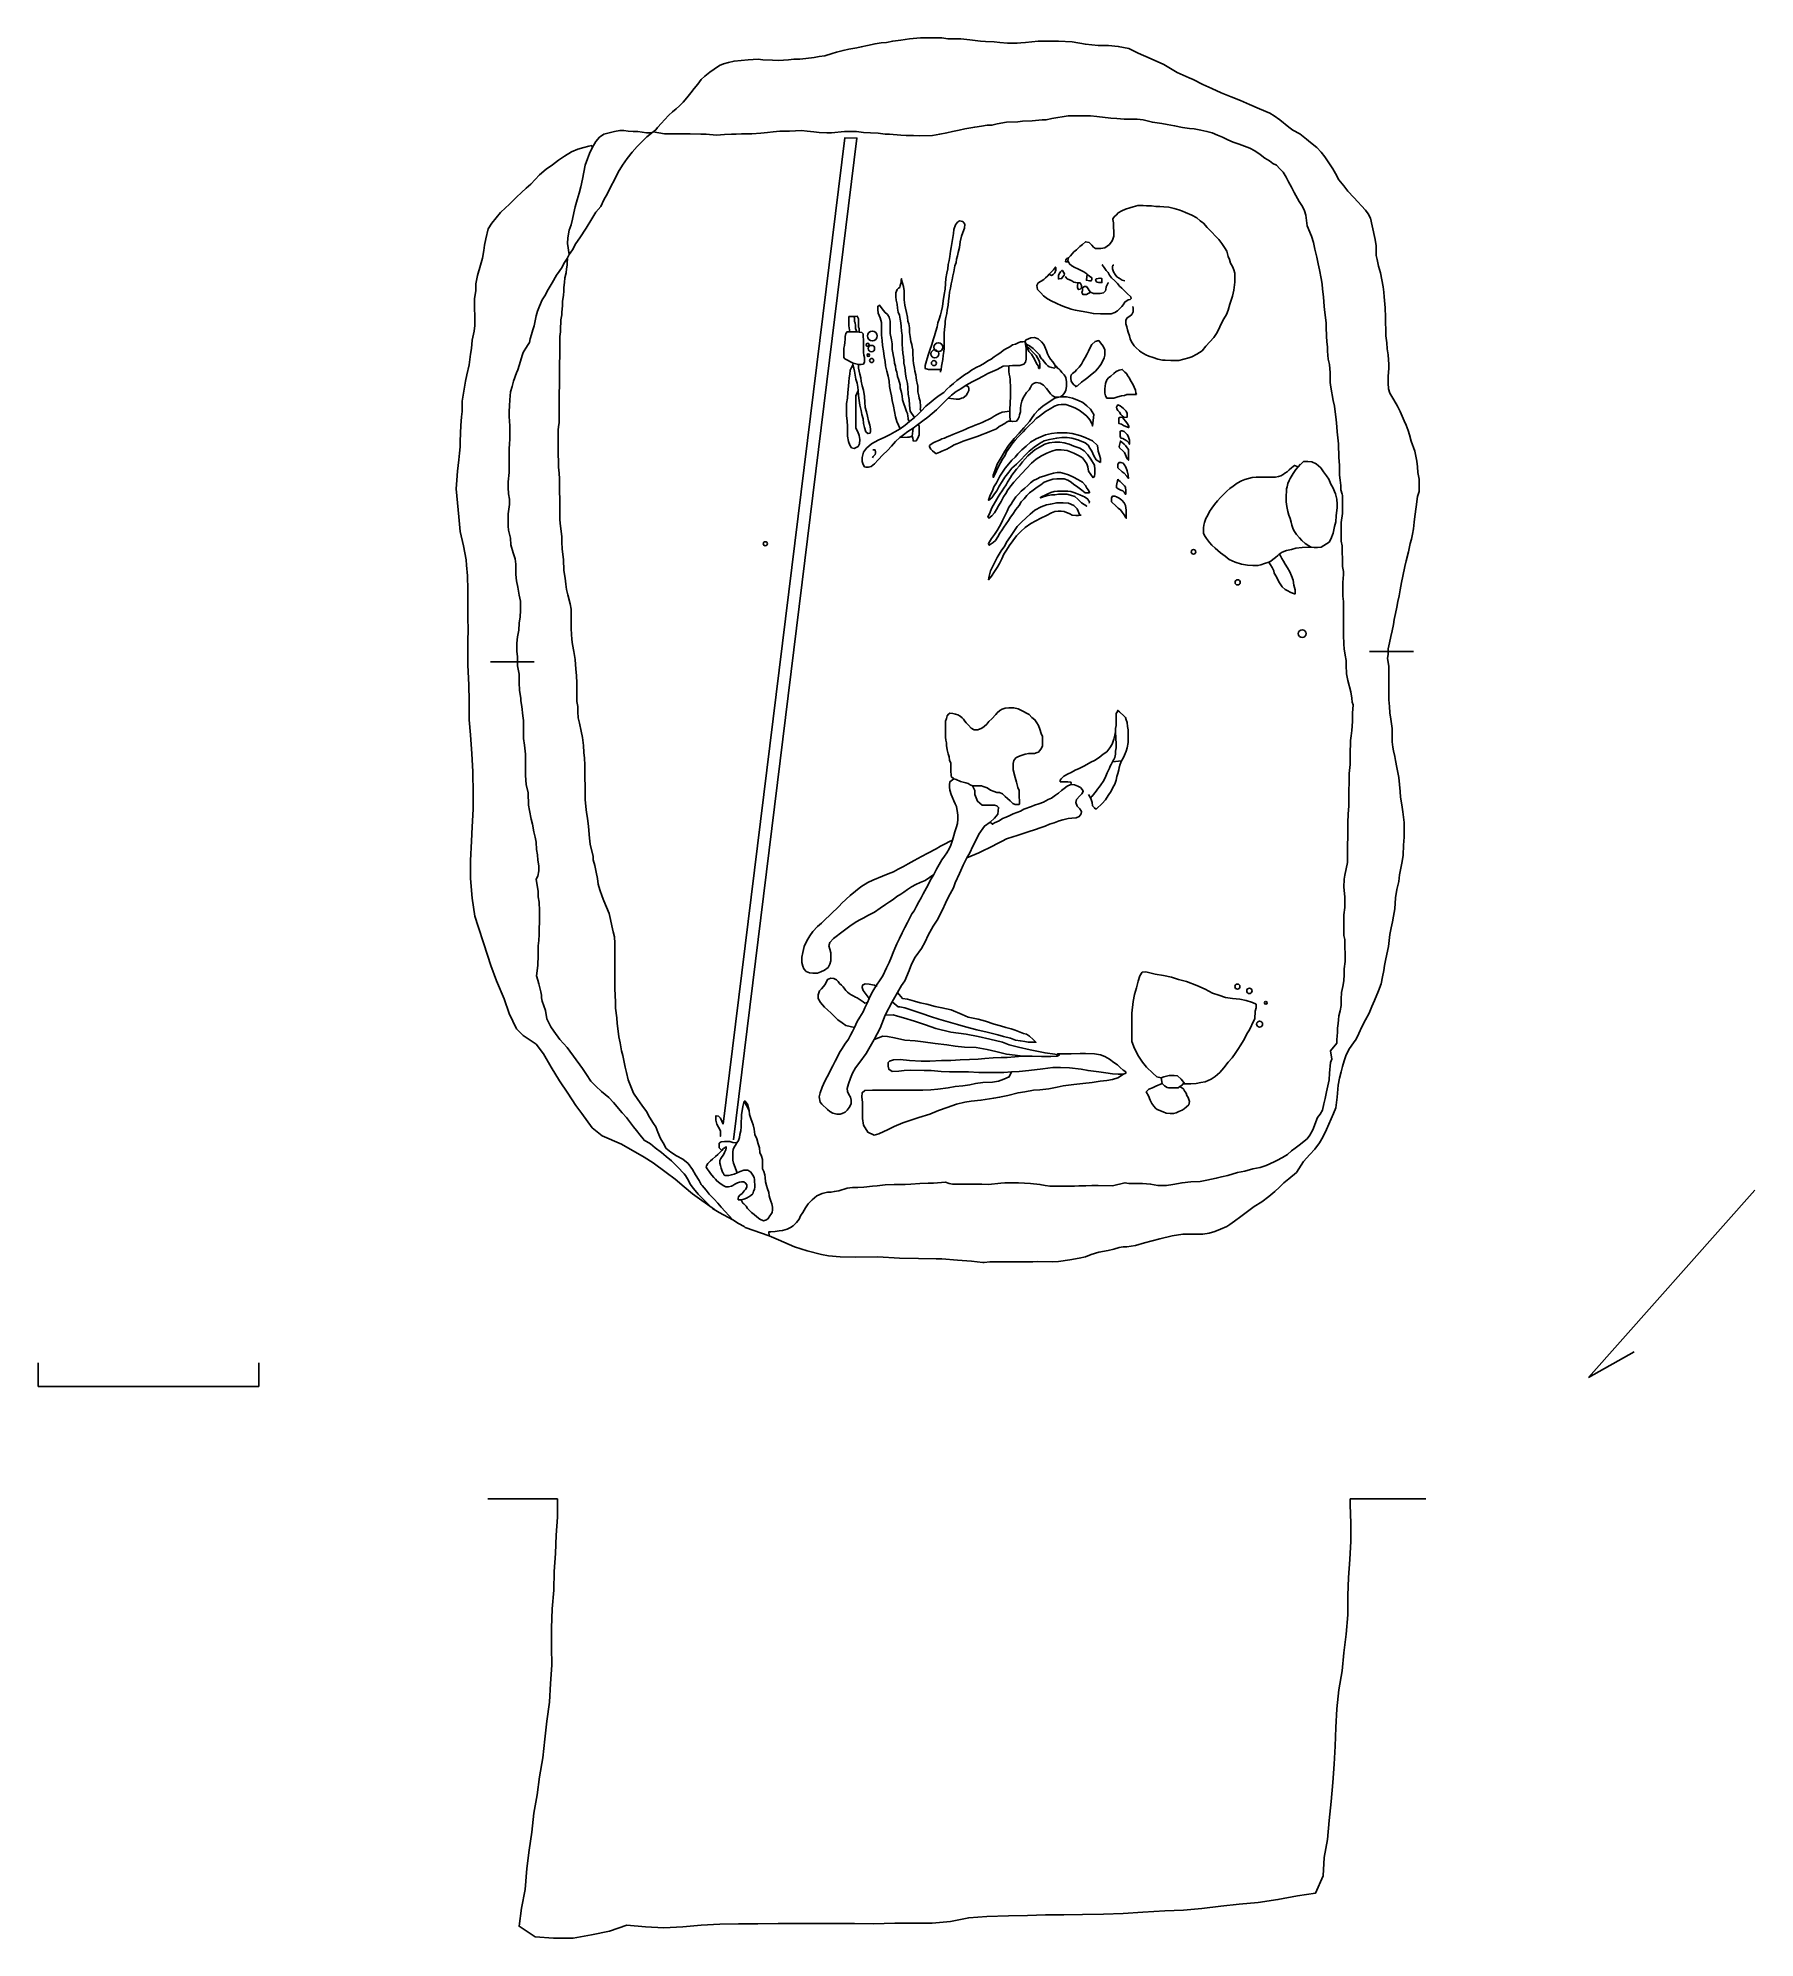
# Model space of a CAD drawing. Extents: x 0.1 to 15.9, y -3.2 to 14.4.
import ezdxf

# ---------------------------------------------------------------- set-up
doc = ezdxf.new("R2010")
doc.units = 0
doc.linetypes.add('HIDDEN', pattern=[0.375, 0.25, -0.125])
doc.layers.add('LAYER1', color=7, linetype='CONTINUOUS')

msp = doc.modelspace()

# ---------------------------------------------------------------- linework, layer by layer
at = {"layer": 'LAYER1', "color": 7, "linetype": 'CONTINUOUS'}
for points in [[(5.7696, 13.5059), (5.7736, 13.51), (5.7982, 13.5305), (5.8145, 13.5509), (5.8513, 13.5918), (5.88, 13.6204), (5.9208, 13.6654), (5.9536, 13.694), (5.9863, 13.7226), (6.019, 13.7513), (6.0517, 13.784), (6.0844, 13.8249), (6.1212, 13.8698), (6.1539, 13.9107), (6.1866, 13.9516), (6.2193, 13.9925), (6.2521, 14.0252), (6.297, 14.062), (6.3379, 14.0906), (6.387, 14.1234), (6.4238, 14.1397), (6.4688, 14.152), (6.5219, 14.1642), (6.6528, 14.1765), (6.7427, 14.1806), (6.7877, 14.1765), (6.8777, 14.1724), (6.9308, 14.1683), (7.0249, 14.1765), (7.0739, 14.1806), (7.1271, 14.1806), (7.1843, 14.1888), (7.262, 14.197), (7.307, 14.2051), (7.3602, 14.2133), (7.4256, 14.2338), (7.4665, 14.246), (7.5278, 14.2624), (7.581, 14.2746), (7.6546, 14.2869), (7.6955, 14.2951), (7.7527, 14.3074), (7.8222, 14.3237), (7.8795, 14.3319), (7.9285, 14.336), (7.9858, 14.3482), (8.0594, 14.3564), (8.1412, 14.3687), (8.2434, 14.3769), (8.272, 14.3769), (8.2925, 14.3769), (8.3334, 14.3769), (8.3783, 14.3769), (8.4397, 14.3769), (8.4928, 14.3687), (8.5623, 14.3687), (8.6155, 14.3687), (8.6973, 14.3605), (8.7954, 14.3482), (8.8404, 14.3442), (8.9222, 14.3401), (8.9753, 14.336), (9.0448, 14.3278), (9.1348, 14.3278), (9.1675, 14.3319), (9.2125, 14.336), (9.327, 14.3482), (9.4047, 14.3482), (9.4578, 14.3482), (9.5151, 14.3482), (9.6418, 14.3401), (9.7645, 14.3196), (9.8831, 14.3074), (9.9771, 14.3074), (10.0671, 14.2992), (10.1652, 14.2787), (10.2511, 14.2378), (10.3697, 14.1847), (10.4882, 14.1315), (10.6109, 14.0579), (10.7213, 14.0089), (10.7581, 13.9925), (10.8481, 13.9475), (10.9299, 13.9107), (11.0157, 13.8698), (11.1098, 13.833), (11.1956, 13.8003), (11.2774, 13.7635), (11.3715, 13.7226), (11.4655, 13.6817), (11.5064, 13.6572), (11.5596, 13.6204), (11.6413, 13.555), (11.6781, 13.5264), (11.7436, 13.4937), (11.8049, 13.4446), (11.8417, 13.4119), (11.8989, 13.3669), (11.9398, 13.3219), (11.9726, 13.281), (12.0462, 13.1706), (12.0707, 13.1256), (12.1034, 13.0684), (12.1484, 13.0111), (12.1852, 12.9621), (12.2424, 12.9048), (12.3487, 12.7863), (12.3733, 12.7535), (12.3937, 12.7127), (12.4101, 12.6431), (12.4387, 12.5164), (12.4469, 12.4591), (12.4469, 12.3937), (12.4469, 12.3692), (12.4551, 12.3324), (12.4673, 12.271), (12.4878, 12.2097), (12.5123, 12.0789), (12.5164, 12.0298), (12.5205, 11.9889), (12.5287, 11.8867), (12.5327, 11.8008), (12.5327, 11.7477), (12.5368, 11.6863), (12.5368, 11.6291), (12.545, 11.5636), (12.5491, 11.5064), (12.5573, 11.4532), (12.5655, 11.3633), (12.5655, 11.3265), (12.5614, 11.2938), (12.5573, 11.2529), (12.5573, 11.1916), (12.5614, 11.1384), (12.5736, 11.0975), (12.6104, 11.0362), (12.6431, 10.9789), (12.6677, 10.9299), (12.6881, 10.8849), (12.7045, 10.844), (12.7249, 10.8031), (12.7413, 10.754), (12.7535, 10.7131), (12.7699, 10.6559), (12.8026, 10.5618), (12.8231, 10.4719), (12.8271, 10.4187), (12.8312, 10.3656), (12.8435, 10.3042), (12.8435, 10.1898), (12.8271, 10.1448), (12.8149, 10.0507), (12.8026, 9.9608), (12.7985, 9.9076), (12.7903, 9.8463), (12.7822, 9.7972), (12.774, 9.7522), (12.7617, 9.7113), (12.7454, 9.6337), (12.7249, 9.5519), (12.7127, 9.4987), (12.6922, 9.4088), (12.6799, 9.3515), (12.6677, 9.282), (12.6595, 9.2288), (12.6472, 9.1757), (12.6391, 9.1225), (12.6268, 9.0653), (12.6145, 9.008), (12.6063, 8.9631), (12.5941, 8.9058), (12.5818, 8.8527), (12.5695, 8.7954), (12.5573, 8.7382), (12.5573, 8.6891), (12.5532, 8.6482)], [(4.7923, 5.3239), (4.78, 5.4016), (4.7514, 5.4874), (4.7432, 5.516), (4.7432, 5.5406), (4.7391, 5.5733), (4.7187, 5.6469), (4.7105, 5.6796), (4.6982, 5.7205), (4.7105, 5.8145), (4.7146, 5.9127), (4.7146, 5.9495), (4.7146, 5.9985), (4.7187, 6.0476), (4.7228, 6.1008), (4.7228, 6.1498), (4.7269, 6.2234), (4.7269, 6.2725), (4.7269, 6.3216), (4.7228, 6.3993), (4.7146, 6.4483), (4.7146, 6.4974), (4.6942, 6.6119), (4.7105, 6.6405), (4.7187, 6.6896), (4.7187, 6.7346), (4.7105, 6.7877), (4.7064, 6.8368), (4.6982, 6.8859), (4.6942, 6.9554), (4.686, 7.0003), (4.6737, 7.0494), (4.6614, 7.1189), (4.6492, 7.168), (4.6328, 7.2457), (4.6246, 7.2947), (4.6206, 7.4092), (4.6042, 7.4869), (4.596, 7.5687), (4.596, 7.6505), (4.596, 7.72), (4.596, 7.765), (4.5878, 7.8509), (4.5797, 7.9122), (4.5797, 7.994), (4.5797, 8.0757), (4.5715, 8.1207), (4.5633, 8.2066), (4.5551, 8.2598), (4.5551, 8.2843), (4.5429, 8.3538), (4.5388, 8.4274), (4.5388, 8.5051), (4.5224, 8.5828), (4.5224, 8.6646), (4.5183, 8.7177), (4.5183, 8.7913), (4.5224, 8.8486), (4.5347, 8.9099), (4.5388, 8.9753), (4.547, 9.0326), (4.551, 9.0939), (4.551, 9.1798), (4.5388, 9.2329), (4.5265, 9.3065), (4.5142, 9.3679), (4.5061, 9.4251), (4.5061, 9.4701), (4.5061, 9.5192), (4.502, 9.5682), (4.4815, 9.6255), (4.4611, 9.6991), (4.457, 9.7604), (4.4406, 9.834), (4.4365, 9.8708), (4.4365, 9.9199), (4.4365, 9.9853), (4.4488, 10.0712), (4.4488, 10.1202), (4.4406, 10.1693), (4.4365, 10.2266), (4.4365, 10.2797), (4.4447, 10.3656), (4.4447, 10.4065), (4.4447, 10.4882), (4.4447, 10.5291), (4.4447, 10.5823), (4.4488, 10.6355), (4.4529, 10.6723), (4.4529, 10.7172), (4.4529, 10.7581), (4.4529, 10.7949), (4.4488, 10.844), (4.4447, 10.8808), (4.4447, 10.9299), (4.4488, 10.983), (4.4529, 11.0362), (4.457, 11.1098), (4.4733, 11.1588), (4.4856, 11.2079), (4.5142, 11.2856), (4.5265, 11.3142), (4.5388, 11.3551), (4.5592, 11.4246), (4.5674, 11.4451), (4.5756, 11.4737), (4.5838, 11.49), (4.6001, 11.5146), (4.6206, 11.5473), (4.6328, 11.5677), (4.641, 11.6004), (4.6533, 11.6413), (4.6655, 11.6822), (4.6778, 11.719), (4.6942, 11.8131), (4.7064, 11.854), (4.7269, 11.903), (4.7514, 11.9603), (4.7759, 11.9971), (4.8046, 12.0543), (4.8414, 12.1157), (4.8822, 12.1893), (4.9068, 12.222), (4.9354, 12.2629), (4.9518, 12.2956), (4.9804, 12.3406), (5.0008, 12.3774), (5.0295, 12.4223), (5.0622, 12.4796), (5.099, 12.5327), (5.1562, 12.6227), (5.2094, 12.7086), (5.2462, 12.7699), (5.2911, 12.8231), (5.3198, 12.8844), (5.3525, 12.9416), (5.3852, 13.0071), (5.4179, 13.0684), (5.4506, 13.1379), (5.4915, 13.2033), (5.5365, 13.2647), (5.5815, 13.3219), (5.6264, 13.3751), (5.6673, 13.416), (5.7164, 13.465), (5.7736, 13.51)], [(12.1402, 9.2779), (12.1402, 9.3106), (12.1402, 9.3106), (12.1402, 9.327), (12.1402, 9.3515), (12.1443, 9.4251), (12.1443, 9.4537), (12.1361, 9.4987), (12.1361, 9.5437), (12.132, 9.6541), (12.132, 9.6909), (12.1238, 9.7318), (12.1238, 9.789), (12.1238, 9.8422), (12.1238, 9.9035), (12.1361, 9.9894), (12.1361, 10.0221), (12.1361, 10.0753), (12.1361, 10.1161), (12.1361, 10.1529), (12.132, 10.1652), (12.1198, 10.2061), (12.1198, 10.247), (12.1157, 10.2961), (12.1075, 10.341), (12.1075, 10.4351), (12.1034, 10.5046), (12.0993, 10.6314), (12.0952, 10.66), (12.087, 10.7418), (12.083, 10.7867), (12.0789, 10.8563), (12.0707, 10.9012), (12.0625, 10.9789), (12.0502, 11.0321), (12.0298, 11.1548), (12.0216, 11.1956), (12.0216, 11.2856), (12.0175, 11.3633), (12.0053, 11.4124), (11.9971, 11.486), (11.9971, 11.5268), (11.993, 11.5718), (11.9889, 11.625), (11.9848, 11.7068), (11.9848, 11.7436), (11.9807, 11.7967), (11.9726, 11.8417), (11.9685, 11.8989), (11.9603, 11.9889), (11.9521, 12.0584), (11.948, 12.1034), (11.9398, 12.1566), (11.9235, 12.2383), (11.9112, 12.2915), (11.8989, 12.3528), (11.8826, 12.4264), (11.8703, 12.4878), (11.8499, 12.5491), (11.809, 12.6431), (11.7967, 12.7413), (11.7845, 12.7822), (11.7681, 12.8231), (11.7354, 12.868), (11.6904, 12.9498), (11.6659, 12.9989), (11.6373, 13.048), (11.6168, 13.0929), (11.5882, 13.1379), (11.5596, 13.1706), (11.5268, 13.2033), (11.4941, 13.2197), (11.4614, 13.2442), (11.4205, 13.2688), (11.3756, 13.3015), (11.3265, 13.3342), (11.2815, 13.3587), (11.2324, 13.3792), (11.1834, 13.3955), (11.1261, 13.416), (11.0771, 13.4364), (11.028, 13.4609), (10.983, 13.4814), (10.9339, 13.5018), (10.8849, 13.5141), (10.8276, 13.5264), (10.7663, 13.5386), (10.7254, 13.5427), (10.66, 13.5509), (10.5864, 13.5673), (10.5169, 13.5795), (10.4678, 13.5877), (10.3819, 13.6), (10.2961, 13.6204), (10.2429, 13.6286), (10.1693, 13.6286), (10.1202, 13.6286), (10.0548, 13.6327), (9.9976, 13.6368), (9.8708, 13.6531), (9.8095, 13.6572), (9.6745, 13.6572), (9.605, 13.6572), (9.4537, 13.6327), (9.4006, 13.6204), (9.3638, 13.6204), (9.2738, 13.6122), (9.1839, 13.6081), (9.1389, 13.6041), (9.0367, 13.6), (8.9508, 13.5836), (8.9017, 13.5713), (8.8567, 13.5713), (8.8036, 13.5632), (8.7422, 13.555), (8.6523, 13.5386), (8.5991, 13.5264), (8.5378, 13.5141), (8.4846, 13.5018), (8.4192, 13.4896), (8.3538, 13.4773), (8.2311, 13.4732), (8.178, 13.4773), (8.1085, 13.4773), (8.0594, 13.4814), (7.9572, 13.4896), (7.9163, 13.4896), (7.8509, 13.4977), (7.7813, 13.5018), (7.7159, 13.5059), (7.6505, 13.5141), (7.5401, 13.5141), (7.4215, 13.5018), (7.3765, 13.5018), (7.307, 13.5059), (7.2579, 13.51), (7.1966, 13.5182), (7.1435, 13.5223), (7.0331, 13.5182), (6.9881, 13.5182), (6.9431, 13.5182), (6.8818, 13.51), (6.8286, 13.5059), (6.7673, 13.4977), (6.6855, 13.4937), (6.5914, 13.4937), (6.5424, 13.4896), (6.4974, 13.4896), (6.432, 13.4855), (6.3584, 13.4814), (6.2643, 13.4896), (6.2153, 13.4896), (6.1171, 13.4937), (6.064, 13.4937), (5.9945, 13.4937), (5.9413, 13.4937), (5.88, 13.4937), (5.7736, 13.51)], [(4.9804, 12.3406), (4.9845, 12.3324), (4.9804, 12.3119), (4.9804, 12.2792), (4.9763, 12.2465), (4.9722, 12.2097), (4.9599, 12.1647), (4.9559, 12.1198), (4.9518, 12.0748), (4.9518, 12.0421), (4.9477, 12.0012), (4.9395, 11.948), (4.9395, 11.9071), (4.9354, 11.8744), (4.9313, 11.8458), (4.9313, 11.8213), (4.9231, 11.7763), (4.9231, 11.7477), (4.919, 11.7068), (4.919, 11.6659), (4.915, 11.6209), (4.915, 11.5841), (4.915, 11.5473), (4.915, 11.5187), (4.915, 11.4778), (4.915, 11.4287), (4.9109, 11.3878), (4.9109, 11.3347), (4.9109, 11.2938), (4.9109, 11.257), (4.9109, 11.2202), (4.9109, 11.1548), (4.9068, 11.1139), (4.9068, 11.073), (4.9068, 11.0362), (4.9068, 10.9994), (4.9068, 10.9585), (4.9068, 10.9176), (4.9068, 10.889), (4.9068, 10.8563), (4.9068, 10.8235), (4.9027, 10.7908), (4.8986, 10.7581), (4.8986, 10.7131), (4.8986, 10.6682), (4.8986, 10.6232), (4.8986, 10.5578), (4.8986, 10.5578), (4.8986, 10.5291), (4.9027, 10.4719), (4.9027, 10.4146), (4.9068, 10.3615), (4.9109, 10.3083), (4.9109, 10.2552), (4.9109, 10.202), (4.915, 10.108), (4.915, 10.0344), (4.915, 9.9281), (4.919, 9.8708), (4.9313, 9.7768), (4.9313, 9.7277), (4.9354, 9.6582), (4.9477, 9.5641), (4.9518, 9.4619), (4.964, 9.3924), (4.9681, 9.3352), (4.9763, 9.2861), (4.9886, 9.237), (5.009, 9.1552), (5.0172, 9.1062), (5.0172, 9.053), (5.0172, 8.9917), (5.0172, 8.9222), (5.0254, 8.824), (5.0295, 8.7791), (5.0417, 8.7136), (5.054, 8.64), (5.0622, 8.5501), (5.0663, 8.4928), (5.0703, 8.4233), (5.0703, 8.3538), (5.0703, 8.3088), (5.0703, 8.2516), (5.0785, 8.2066), (5.0785, 8.1575), (5.0826, 8.1003), (5.0949, 8.0512), (5.1112, 7.9776), (5.1235, 7.9204), (5.1317, 7.8468), (5.1358, 7.7813), (5.1399, 7.7282), (5.1439, 7.6668), (5.1439, 7.6178), (5.1439, 7.5564), (5.148, 7.4624), (5.148, 7.397), (5.148, 7.3479), (5.1521, 7.2825), (5.1603, 7.2293), (5.1685, 7.1762), (5.1767, 7.0985), (5.1889, 6.9922), (5.193, 6.9349), (5.2216, 6.8204), (5.2216, 6.7918), (5.238, 6.7386), (5.2503, 6.6773), (5.2625, 6.6201), (5.2666, 6.5669), (5.283, 6.5138), (5.3034, 6.4524), (5.3198, 6.4115), (5.3443, 6.3543), (5.3688, 6.297), (5.3811, 6.2398), (5.3934, 6.1825), (5.4056, 6.1253), (5.4179, 6.0803), (5.422, 6.0231), (5.422, 5.9536), (5.422, 5.8922), (5.422, 5.8309), (5.422, 5.7696), (5.422, 5.7164), (5.422, 5.6551), (5.422, 5.6019), (5.4261, 5.4792), (5.4261, 5.422), (5.4384, 5.332), (5.4424, 5.2789), (5.4506, 5.2094), (5.4588, 5.1562), (5.4711, 5.1031), (5.4833, 5.0295), (5.4956, 4.9845), (5.516, 4.8782), (5.5283, 4.8291), (5.5447, 4.7596), (5.5692, 4.6982), (5.5937, 4.6369), (5.6346, 4.5797), (5.6714, 4.5265), (5.7123, 4.4693), (5.7409, 4.4161), (5.7777, 4.3589), (5.7982, 4.3261), (5.8186, 4.2771), (5.8432, 4.2198), (5.8759, 4.1626), (5.8922, 4.1299), (5.9372, 4.0931), (5.9904, 4.0604), (6.0476, 4.0277), (6.0967, 3.9868), (6.1376, 3.9336), (6.1662, 3.8845), (6.1989, 3.8314), (6.2193, 3.7946), (6.2275, 3.7864), (6.2643, 3.7414), (6.2929, 3.7046), (6.3379, 3.6596), (6.3706, 3.6228), (6.4034, 3.586), (6.5097, 3.4675)], [(6.845, 3.3203), (6.8409, 3.3571), (6.8613, 3.3571), (6.9022, 3.3611), (6.939, 3.3652), (6.9676, 3.3693), (7.0126, 3.3816), (7.0412, 3.3979), (7.0658, 3.4143), (7.0985, 3.4429), (7.123, 3.4756), (7.1353, 3.5043), (7.1557, 3.537), (7.1803, 3.5779), (7.2048, 3.6147), (7.2416, 3.6515), (7.2866, 3.6883), (7.3356, 3.7128), (7.3847, 3.7251), (7.4174, 3.7251), (7.446, 3.7292), (7.4869, 3.7373), (7.5646, 3.7619), (7.6137, 3.766), (7.6628, 3.766), (7.72, 3.77), (7.7977, 3.7782), (7.8427, 3.7823), (7.9163, 3.7905), (7.9981, 3.7946), (8.0267, 3.7946), (8.1003, 3.7946), (8.1534, 3.7987), (8.2352, 3.8028), (8.3129, 3.8068), (8.362, 3.8068), (8.4724, 3.815), (8.5051, 3.8028), (8.5378, 3.7987), (8.6073, 3.7987), (8.685, 3.7987), (8.7382, 3.7987), (8.8077, 3.7987), (8.869, 3.7946), (8.9835, 3.8068), (9.0203, 3.8109), (9.0489, 3.8109), (9.0857, 3.8109), (9.1471, 3.8109), (9.2575, 3.8028), (9.3433, 3.7946), (9.3924, 3.7864), (9.4374, 3.7782), (9.5478, 3.7782), (9.5805, 3.7782), (9.6623, 3.7782), (9.7032, 3.7823), (9.7686, 3.7823), (9.8217, 3.7864), (9.8831, 3.7864), (10.0139, 3.7823), (10.1284, 3.8109), (10.1652, 3.8028), (10.2184, 3.8028), (10.292, 3.8028), (10.3656, 3.7987), (10.431, 3.7864), (10.5128, 3.7864), (10.57, 3.7946), (10.6559, 3.8109), (10.7377, 3.8191), (10.8235, 3.8232), (10.8849, 3.8355), (10.9707, 3.8518), (11.0198, 3.8641), (11.0771, 3.8764), (11.167, 3.905), (11.2365, 3.9173), (11.3101, 3.9377), (11.3756, 3.95), (11.4328, 3.9704), (11.5064, 4.0031), (11.5309, 4.0154), (11.5841, 4.044), (11.6291, 4.0726), (11.6659, 4.1053), (11.6986, 4.1299), (11.7354, 4.1585), (11.809, 4.2157), (11.8335, 4.2485), (11.8621, 4.2975), (11.9071, 4.412), (11.9317, 4.4447), (11.9521, 4.4815), (11.9644, 4.5388), (11.9766, 4.5878), (11.9889, 4.6492), (12.0012, 4.7064), (12.0134, 4.7596), (12.0175, 4.8209), (12.0257, 4.919), (12.038, 4.9518), (12.0257, 5.0295), (12.083, 5.099), (12.083, 5.1317), (12.087, 5.1644), (12.0911, 5.2012), (12.0911, 5.238), (12.0952, 5.2789), (12.0993, 5.3157), (12.1034, 5.3525), (12.1157, 5.3975), (12.1238, 5.4465), (12.1238, 5.5038), (12.1279, 5.5651), (12.1402, 5.6224), (12.1484, 5.6755), (12.1525, 5.7328), (12.1525, 5.7859), (12.1606, 5.8513), (12.1566, 6.0558), (12.1484, 6.0926), (12.1484, 6.1498), (12.1484, 6.2275), (12.1484, 6.2848), (12.1566, 6.3502), (12.1566, 6.3952), (12.1566, 6.4483), (12.1484, 6.5383), (12.1525, 6.6119), (12.1566, 6.6487), (12.1811, 6.7673), (12.1811, 6.9308), (12.1852, 7.0003), (12.1852, 7.0412), (12.1852, 7.0903), (12.1852, 7.1353), (12.1893, 7.213), (12.1934, 7.2907), (12.1934, 7.3234), (12.1934, 7.4092), (12.1974, 7.5278), (12.1974, 7.5892), (12.2056, 7.6709), (12.2056, 7.7691), (12.2056, 7.8059), (12.2097, 7.8468), (12.2097, 7.8917), (12.2179, 7.9367), (12.222, 7.9858), (12.2302, 8.0676), (12.2302, 8.1003), (12.2302, 8.1453), (12.2342, 8.223), (12.2261, 8.2475), (12.222, 8.2843), (12.2138, 8.3415), (12.1852, 8.4478), (12.1729, 8.5092), (12.1688, 8.5869), (12.1688, 8.6318), (12.1606, 8.6809), (12.1525, 8.7382), (12.1484, 8.7831), (12.1443, 8.869), (12.1443, 8.9222), (12.1443, 8.9753), (12.1443, 9.0367), (12.1443, 9.1184), (12.1443, 9.1757), (12.1402, 9.2248), (12.1402, 9.2779)], [(12.5532, 8.6482), (12.5655, 8.5787), (12.5655, 8.5542), (12.5655, 8.5133), (12.5655, 8.4683), (12.5655, 8.3988), (12.5655, 8.3334), (12.5655, 8.2679), (12.5695, 8.2066), (12.5736, 8.1494), (12.5818, 8.088), (12.5941, 8.0021), (12.5941, 7.8795), (12.6023, 7.8304), (12.6063, 7.7977), (12.6186, 7.7445), (12.6268, 7.7077), (12.6391, 7.6423), (12.6554, 7.5524), (12.6677, 7.4215), (12.6718, 7.3683), (12.684, 7.2988), (12.6922, 7.2334), (12.7045, 7.1353), (12.7045, 7.0658), (12.7045, 7.0003), (12.7004, 6.9267), (12.6963, 6.8327), (12.6881, 6.7755), (12.6759, 6.7141), (12.6636, 6.6528), (12.6554, 6.5914), (12.6391, 6.5178), (12.6268, 6.4402), (12.6186, 6.3379), (12.6063, 6.2725), (12.5982, 6.2193), (12.5859, 6.1621), (12.5736, 6.1008), (12.5614, 5.9904), (12.5368, 5.8759), (12.5246, 5.8145), (12.5164, 5.7696), (12.5041, 5.7123), (12.4919, 5.6469), (12.4673, 5.5815), (12.4305, 5.4915), (12.406, 5.4384), (12.3815, 5.377), (12.3487, 5.3157), (12.316, 5.2503), (12.2874, 5.1889), (12.2629, 5.1358), (12.2383, 5.1031), (12.2015, 5.0499), (12.1688, 4.9927), (12.1525, 4.9354), (12.1361, 4.8822), (12.1238, 4.8332), (12.1075, 4.7759), (12.0952, 4.7105), (12.087, 4.6001), (12.0748, 4.502), (12.0543, 4.4488), (12.0094, 4.3507), (11.9889, 4.3016), (11.9562, 4.2321), (11.9235, 4.1789), (11.8826, 4.1217), (11.8335, 4.0726), (11.7763, 4.0072), (11.7109, 3.905), (11.6413, 3.8477), (11.5964, 3.8109), (11.5555, 3.77), (11.5105, 3.7292), (11.4573, 3.6842), (11.3919, 3.6351), (11.3224, 3.5901), (11.2488, 3.537), (11.1997, 3.5002), (11.1384, 3.4552), (11.0975, 3.4266), (11.0689, 3.4061), (11.0116, 3.3816), (10.9585, 3.3611), (10.9053, 3.3448), (10.8481, 3.3366), (10.7908, 3.3366), (10.6641, 3.3366), (10.5659, 3.3203), (10.4514, 3.2916), (10.3083, 3.2548), (10.2266, 3.2303), (10.1448, 3.218), (10.1121, 3.218), (10.0753, 3.2139), (10.0262, 3.1976), (9.973, 3.1853), (9.8872, 3.169), (9.8177, 3.1485), (9.7645, 3.1281), (9.7073, 3.1158), (9.6214, 3.0994), (9.5151, 3.0831), (9.4578, 3.079), (9.3229, 3.0831), (9.2779, 3.079), (9.1798, 3.079), (9.1103, 3.079), (9.0121, 3.079), (8.9671, 3.079), (8.8813, 3.079), (8.8281, 3.0749), (8.8281, 3.0749), (8.8159, 3.0749), (8.7136, 3.0872), (8.5828, 3.0954), (8.4397, 3.1076), (8.3865, 3.1076), (8.223, 3.1117), (8.0471, 3.1158), (7.8468, 3.1281), (7.6382, 3.124), (7.4992, 3.1281), (7.3929, 3.1362), (7.3275, 3.1485), (7.1966, 3.1812), (7.078, 3.218), (6.9308, 3.2835), (6.845, 3.3203), (6.6242, 3.3979), (6.616, 3.4061), (6.5628, 3.4347), (6.5097, 3.4675), (6.3829, 3.537), (6.3543, 3.5533), (6.3216, 3.5738), (6.2848, 3.6106), (6.248, 3.6474), (6.1907, 3.7046), (6.1457, 3.7578), (6.1171, 3.7987), (6.1008, 3.8314), (6.0721, 3.8764), (6.0599, 3.8927), (5.9985, 3.9581), (5.9454, 4.0113), (5.8963, 4.0522), (5.8513, 4.089), (5.7941, 4.134), (5.7491, 4.1708), (5.6919, 4.2035), (5.6837, 4.2157), (5.6551, 4.2485), (5.6224, 4.2934), (5.5937, 4.3261), (5.5283, 4.412), (5.4874, 4.457), (5.4097, 4.551), (5.3648, 4.596), (5.2993, 4.6533), (5.2462, 4.7023), (5.2012, 4.7473), (5.1603, 4.8086), (5.1235, 4.8659), (4.9804, 5.0581), (4.915, 5.1317), (4.8577, 5.2094), (4.8291, 5.2503), (4.7923, 5.3239)], [(15.943, 3.7414), (14.4055, 2.0118)], [(0.0981, 2.1473), (0.0981, 1.93)], [(2.1345, 1.93), (2.1345, 2.1495)], [(14.4055, 2.0118), (14.8278, 2.2483)], [(0.0981, 1.93), (2.1345, 1.93)], [(2.1345, 1.93), (0.0981, 1.93)], [(4.8915, 0.8929), (4.2501, 0.8929)], [(4.8915, 0.8929), (4.8915, 0.7251), (4.8803, 0.5573), (4.8729, 0.3895), (4.8617, 0.2217), (4.8579, 0.0501), (4.843, -0.1214), (4.8356, -0.3004), (4.8356, -0.4757), (4.8393, -0.6435), (4.8281, -0.8113), (4.8169, -0.9829), (4.7945, -1.1581), (4.7759, -1.3259), (4.7573, -1.4975), (4.7274, -1.6728), (4.705, -1.8406), (4.6752, -2.0084), (4.6566, -2.1837), (4.6305, -2.3515), (4.6081, -2.5193), (4.5932, -2.7132), (4.5596, -2.8847), (4.5372, -3.0525), (4.6864, -3.1495), (4.8542, -3.1607), (5.0369, -3.1607), (5.2048, -3.1309), (5.3726, -3.0973), (5.5329, -3.0414), (5.7045, -3.0563), (5.8723, -3.0675), (6.0475, -3.0563), (6.2191, -3.0414), (6.3906, -3.0339), (6.5622, -3.0302), (6.7412, -3.0302), (6.9276, -3.0264), (7.1178, -3.0264), (7.2894, -3.0264), (7.4646, -3.0264), (7.6324, -3.0264), (7.8077, -3.0302), (8.0054, -3.0227), (8.1806, -3.0227), (8.3484, -3.0227), (8.52, -3.0078), (8.6878, -2.9742), (8.8556, -2.963), (9.0532, -2.9556), (9.2285, -2.9519), (9.3963, -2.9481), (9.5641, -2.9481), (9.7357, -2.9444), (9.9296, -2.9407), (10.1123, -2.9332), (10.295, -2.922), (10.4964, -2.9108), (10.668, -2.9034), (10.8395, -2.8885), (11.0148, -2.8661), (11.1826, -2.8474), (11.3579, -2.8325), (11.5406, -2.8064), (11.7196, -2.7729), (11.8874, -2.7468), (11.9583, -2.5864), (11.9657, -2.4186), (11.9993, -2.2508), (12.0142, -2.0755), (12.0328, -1.9002), (12.0477, -1.725), (12.0589, -1.5572), (12.0701, -1.3893), (12.0739, -1.2178), (12.085, -1.0463), (12.1037, -0.871), (12.1335, -0.6957), (12.1484, -0.5279), (12.1708, -0.3564), (12.1857, -0.1774), (12.1857, 0.0021), (12.1932, 0.1657), (12.2044, 0.3335), (12.2118, 0.5013), (12.2118, 0.6692), (12.2081, 0.837), (12.2081, 0.8929)], [(12.2081, 0.8929), (12.9055, 0.8929)]]:
    msp.add_lwpolyline(points, dxfattribs=at)
at = {"layer": 'LAYER1', "color": 7, "linetype": 'HIDDEN'}
for points in [[(5.7696, 13.5059), (5.7409, 13.5018), (5.7123, 13.5018), (5.6346, 13.5141), (5.5896, 13.5141), (5.5447, 13.5182), (5.5038, 13.5223), (5.467, 13.5223), (5.4179, 13.5141), (5.3688, 13.5018), (5.3198, 13.4896), (5.2789, 13.4609), (5.2462, 13.4201), (5.2135, 13.3628), (5.1889, 13.3096), (5.1685, 13.2606), (5.148, 13.2033), (5.1358, 13.1379), (5.1235, 13.0725), (5.1071, 13.003), (5.0908, 12.9457), (5.0744, 12.8844), (5.054, 12.819), (5.0417, 12.7617), (5.0295, 12.7045), (5.0172, 12.6513), (5.0008, 12.6023), (4.9886, 12.5327), (4.9845, 12.4796), (5.0008, 12.3774)], [(5.2135, 13.3628), (5.2094, 13.3833), (5.1807, 13.3792), (5.1358, 13.3669), (5.0785, 13.3505), (5.0213, 13.326), (4.9559, 13.2851), (4.9027, 13.2483), (4.8454, 13.2074), (4.7882, 13.1665), (4.7269, 13.1134), (4.6451, 13.0275), (4.6042, 12.9907), (4.5592, 12.9498), (4.5142, 12.9089), (4.4774, 12.8721), (4.4447, 12.8394), (4.412, 12.8108), (4.367, 12.7658), (4.3261, 12.7167), (4.2853, 12.6677), (4.2525, 12.6145), (4.2321, 12.5246), (4.2198, 12.4632), (4.2117, 12.4142), (4.1994, 12.3446), (4.183, 12.2792), (4.1544, 12.1852), (4.1381, 12.1075), (4.1381, 12.0421), (4.1258, 11.9726), (4.1258, 11.8867), (4.1299, 11.8049), (4.1299, 11.7231), (4.1217, 11.67), (4.1053, 11.5882), (4.0972, 11.5105), (4.089, 11.4573), (4.0767, 11.3592), (4.0563, 11.2692), (4.044, 11.2079), (4.0277, 11.118), (4.0113, 11.0239), (4.0113, 10.9299), (4.0072, 10.8808), (3.999, 10.799), (3.9949, 10.6559), (3.9949, 10.6027), (3.9868, 10.5455), (3.9827, 10.4842), (3.9704, 10.3778), (3.9622, 10.2961), (3.9581, 10.2143), (3.9704, 10.0875), (3.9827, 9.9567), (3.9949, 9.8217), (4.0236, 9.6909), (4.0481, 9.5601), (4.0522, 9.511), (4.0604, 9.4128), (4.0645, 9.282), (4.0645, 9.2288), (4.0645, 9.1593), (4.0645, 9.0367), (4.0685, 8.9017), (4.0645, 8.824), (4.0645, 8.685), (4.0645, 8.591), (4.0726, 8.4029), (4.0767, 8.2598), (4.0767, 8.0839), (4.089, 7.9449), (4.1013, 7.7691), (4.1094, 7.6055), (4.1135, 7.397), (4.1135, 7.2579), (4.1053, 7.0944), (4.0972, 6.9635), (4.089, 6.7836), (4.089, 6.6201), (4.1053, 6.4361), (4.1299, 6.2725), (4.1585, 6.1744), (4.2117, 6.0149), (4.2771, 5.8145), (4.3302, 5.6755), (4.3997, 5.5079), (4.4447, 5.3729), (4.5142, 5.2298), (4.5756, 5.1685), (4.6942, 5.0908), (4.7637, 5.0008), (4.8332, 4.8782), (4.9109, 4.7514), (4.9886, 4.6369), (5.0622, 4.5224), (5.1153, 4.4488), (5.2135, 4.318), (5.3034, 4.2444), (5.4833, 4.1667), (5.6919, 4.0481), (5.7736, 3.9949), (5.8963, 3.905), (5.9781, 3.8436), (6.0599, 3.7741), (6.1376, 3.7087), (6.3543, 3.5533)]]:
    msp.add_lwpolyline(points, dxfattribs=at)
at = {"layer": 'LAYER1', "color": 1, "linetype": 'CONTINUOUS'}
for points in [[(6.5178, 4.2076), (7.6546, 13.4528), (7.5442, 13.4569), (6.4197, 4.3507)], [(8.4274, 11.2938), (8.4274, 11.2938), (8.4274, 11.302), (8.4315, 11.3183), (8.4356, 11.3469), (8.4478, 11.4083), (8.4519, 11.4451), (8.456, 11.4819), (8.4601, 11.5105), (8.4601, 11.5391), (8.4601, 11.5759), (8.4601, 11.6127), (8.4601, 11.6495), (8.4642, 11.6904), (8.4683, 11.7354), (8.4683, 11.764), (8.4765, 11.7967), (8.4846, 11.8335), (8.4887, 11.8662), (8.4969, 11.9112), (8.501, 11.9521), (8.5051, 11.993), (8.5092, 12.0298), (8.5174, 12.0666), (8.5255, 12.1075), (8.5337, 12.1443), (8.5419, 12.1811), (8.5501, 12.2179), (8.5582, 12.2751), (8.5582, 12.2751), (8.5705, 12.3038), (8.5746, 12.3365), (8.5828, 12.3651), (8.591, 12.3978), (8.6032, 12.4428), (8.6073, 12.4959), (8.6196, 12.5491), (8.6318, 12.5818), (8.6482, 12.6227), (8.6523, 12.6595), (8.6318, 12.684), (8.6032, 12.6881), (8.5828, 12.6759), (8.5664, 12.6513), (8.5501, 12.6104), (8.546, 12.5736), (8.5419, 12.5368), (8.5337, 12.5), (8.5255, 12.4428), (8.5174, 12.4101), (8.5133, 12.361), (8.5051, 12.3242), (8.4969, 12.2874), (8.4928, 12.2465), (8.4846, 12.2056), (8.4765, 12.1566), (8.4724, 12.1116), (8.4683, 12.0584), (8.4601, 12.0094), (8.4519, 11.9521), (8.4438, 11.8989), (8.4356, 11.8581), (8.4274, 11.8213), (8.4151, 11.7804), (8.4029, 11.7477), (8.3947, 11.7109), (8.3824, 11.67), (8.3702, 11.6291), (8.3579, 11.5923), (8.3456, 11.5473), (8.3293, 11.4941), (8.3129, 11.4492), (8.2966, 11.396), (8.2843, 11.3551), (8.2843, 11.3265), (8.317, 11.3183), (8.362, 11.3183), (8.4315, 11.3183)], [(7.6219, 11.3756), (7.6709, 11.3633), (7.6955, 11.3633), (7.7159, 11.3674), (7.7241, 11.3878), (7.7241, 11.4083), (7.7241, 11.4287), (7.72, 11.4492), (7.7159, 11.4737), (7.7159, 11.4941), (7.7159, 11.5105), (7.7159, 11.5309), (7.7159, 11.5514), (7.7159, 11.5718), (7.7159, 11.5964), (7.7118, 11.6168), (7.7118, 11.6454), (7.6996, 11.6577), (7.675, 11.6618), (7.6546, 11.6659), (7.6341, 11.6659), (7.6096, 11.6659), (7.5892, 11.6659), (7.5646, 11.6659), (7.5524, 11.6495), (7.5483, 11.6209), (7.5483, 11.5964), (7.5442, 11.5677), (7.5401, 11.5391), (7.536, 11.5146), (7.536, 11.49), (7.536, 11.4655), (7.536, 11.4287), (7.5442, 11.4164), (7.5442, 11.4164), (7.6219, 11.3756)], [(11.7272, 10.4187), (11.6945, 10.431), (11.6822, 10.4228), (11.6659, 10.4106), (11.6454, 10.3901), (11.625, 10.3738), (11.6045, 10.3615), (11.5882, 10.3492), (11.5677, 10.337), (11.5473, 10.3288), (11.5187, 10.3247), (11.4778, 10.3247), (11.4328, 10.3247), (11.3837, 10.3247), (11.3388, 10.3247), (11.302, 10.3206), (11.2692, 10.3124), (11.2365, 10.3002), (11.2038, 10.2879), (11.1629, 10.2674), (11.1261, 10.2388), (11.0975, 10.2184), (11.0689, 10.1938), (11.0362, 10.1611), (11.0116, 10.1366), (10.983, 10.1039), (10.9544, 10.0712), (10.9299, 10.0385), (10.9094, 10.0057), (10.8931, 9.973), (10.8767, 9.9403), (10.8644, 9.9035), (10.8563, 9.879), (10.8522, 9.8545), (10.8522, 9.8258), (10.8522, 9.8054), (10.8644, 9.7849), (10.8808, 9.7563), (10.9094, 9.7195), (10.9299, 9.695), (10.9626, 9.6664), (11.0116, 9.6255), (11.0525, 9.5928), (11.0893, 9.5641), (11.1466, 9.5396), (11.2038, 9.5192), (11.2611, 9.511), (11.3101, 9.5069), (11.3551, 9.5069), (11.3837, 9.5151), (11.4164, 9.5273), (11.4573, 9.5396), (11.4737, 9.5478), (11.4941, 9.5641), (11.5187, 9.5805), (11.5391, 9.6009), (11.5514, 9.6132), (11.58, 9.6296), (11.6209, 9.6459), (11.6659, 9.6541), (11.7068, 9.6664), (11.764, 9.6745), (11.8458, 9.6786)], [(11.7477, 10.4433), (11.7272, 10.4187), (11.7068, 10.3942), (11.6822, 10.3574), (11.6536, 10.3124), (11.6454, 10.292), (11.6332, 10.2634), (11.625, 10.2347), (11.6209, 10.2143), (11.6209, 10.1857), (11.6168, 10.1611), (11.6168, 10.1325), (11.6168, 10.0998), (11.6209, 10.0712), (11.625, 10.0385), (11.6332, 10.0057), (11.6413, 9.973), (11.6536, 9.9403), (11.6618, 9.9076), (11.67, 9.879), (11.6822, 9.8422), (11.6945, 9.8217), (11.7109, 9.7931), (11.7395, 9.7645), (11.7599, 9.74), (11.7926, 9.7113), (11.8253, 9.6909), (11.8458, 9.6786), (11.8744, 9.6745), (11.9071, 9.6745), (11.9398, 9.6786), (11.9889, 9.7073), (12.0134, 9.7236), (12.0298, 9.7522), (12.0502, 9.8054), (12.0625, 9.8667), (12.0748, 9.9117), (12.0789, 9.9649), (12.087, 10.0425), (12.087, 10.0753), (12.083, 10.1202), (12.0707, 10.1693), (12.0462, 10.2266), (12.0298, 10.2593), (12.0094, 10.3042), (11.9889, 10.337), (11.9603, 10.3738), (11.9357, 10.4106), (11.8949, 10.4474), (11.854, 10.4637), (11.8172, 10.4678), (11.7763, 10.4678), (11.7272, 10.4187)], [(11.5514, 9.6132), (11.5596, 9.605), (11.5636, 9.5969), (11.5759, 9.5723), (11.5923, 9.5478), (11.6086, 9.5192), (11.6291, 9.4864), (11.6495, 9.4496), (11.6659, 9.4128), (11.6822, 9.372), (11.6863, 9.327), (11.6986, 9.282), (11.6986, 9.2575), (11.6986, 9.2452), (11.6945, 9.2452), (11.6741, 9.2534), (11.6536, 9.2616), (11.6332, 9.2738), (11.6086, 9.2861), (11.58, 9.3106), (11.5555, 9.3474), (11.5391, 9.376), (11.5268, 9.4047), (11.5064, 9.4374), (11.5023, 9.4578), (11.486, 9.4905), (11.4573, 9.5396)], [(10.6804, 4.7228), (10.705, 4.7228), (10.7377, 4.7228), (10.7867, 4.7269), (10.8276, 4.735), (10.8685, 4.7432), (10.9258, 4.7678), (10.9626, 4.7923), (11.0035, 4.8291), (11.0403, 4.87), (11.0812, 4.9231), (11.118, 4.964), (11.1466, 5.0049), (11.1711, 5.0417), (11.1997, 5.0826), (11.2243, 5.1235), (11.2611, 5.193), (11.2733, 5.2135), (11.2897, 5.2462), (11.306, 5.283), (11.3265, 5.3239), (11.3306, 5.3934), (11.3388, 5.4261), (11.3388, 5.4588), (11.306, 5.4752), (11.2488, 5.4915), (11.1875, 5.5038), (11.122, 5.512), (11.0566, 5.5201), (10.9953, 5.5406), (10.938, 5.561), (10.8685, 5.5978), (10.7908, 5.6305), (10.6968, 5.6673), (10.6232, 5.6878), (10.5578, 5.7082), (10.4842, 5.7246), (10.4065, 5.7368), (10.3206, 5.7573), (10.2879, 5.7532), (10.2674, 5.7205), (10.2511, 5.6714), (10.2347, 5.6101), (10.2184, 5.5488), (10.2061, 5.4833), (10.1938, 5.377), (10.1938, 5.3034), (10.1938, 5.2339), (10.1938, 5.1726), (10.1938, 5.1153), (10.2184, 5.0499), (10.2552, 4.9804), (10.292, 4.9231), (10.3288, 4.8782), (10.386, 4.8209), (10.4228, 4.7882), (10.4637, 4.78), (10.4882, 4.7882), (10.5373, 4.8005), (10.5823, 4.8005), (10.615, 4.7964), (10.6477, 4.7678), (10.6804, 4.7228)], [(10.6804, 4.7228), (10.6641, 4.7228), (10.6559, 4.7105), (10.6355, 4.6982), (10.6191, 4.686), (10.5905, 4.686), (10.5659, 4.686), (10.5332, 4.686), (10.5169, 4.6901), (10.4923, 4.7064), (10.4719, 4.7269), (10.4637, 4.78)], [(6.5874, 3.6515), (6.6037, 3.6228), (6.6119, 3.6147), (6.6323, 3.5942), (6.6446, 3.5738), (6.661, 3.5574), (6.6814, 3.537), (6.7059, 3.5165), (6.7305, 3.4961), (6.7591, 3.4756), (6.7918, 3.4593), (6.8204, 3.4675), (6.8368, 3.4797), (6.8531, 3.5043), (6.8613, 3.5165), (6.8736, 3.537), (6.8777, 3.5615), (6.8777, 3.586), (6.8695, 3.6147), (6.8613, 3.6392), (6.8531, 3.6678), (6.845, 3.6883), (6.8409, 3.721), (6.8286, 3.7537), (6.8204, 3.7864), (6.8123, 3.8191), (6.8082, 3.86), (6.8041, 3.8845), (6.7959, 3.9132), (6.7836, 3.9377), (6.7836, 3.9868), (6.7836, 4.0236), (6.7755, 4.0563), (6.7591, 4.089), (6.755, 4.134), (6.7427, 4.1708), (6.7305, 4.2157), (6.7141, 4.2566), (6.7059, 4.3057), (6.6978, 4.3466), (6.6896, 4.3711), (6.6773, 4.4038), (6.665, 4.4406), (6.661, 4.4774), (6.6487, 4.5306), (6.6242, 4.5633), (6.616, 4.5633), (6.6078, 4.5388), (6.6037, 4.5142), (6.5955, 4.4733), (6.5914, 4.4406), (6.5914, 4.412), (6.5874, 4.3711), (6.5874, 4.3261), (6.5833, 4.2893), (6.5751, 4.2566), (6.571, 4.228), (6.5628, 4.1994), (6.5465, 4.1789), (6.5342, 4.1585), (6.5219, 4.1381), (6.5138, 4.1176), (6.5097, 4.0972), (6.5097, 4.0726), (6.5097, 4.044), (6.5097, 4.0195), (6.5178, 3.9909), (6.5506, 3.9009)], [(6.661, 4.4774), (6.616, 4.5633)], [(10.6355, 4.6982), (10.6723, 4.6737), (10.6763, 4.6614), (10.6927, 4.6369), (10.7009, 4.6165), (10.7131, 4.596), (10.7254, 4.5592), (10.7172, 4.5306), (10.6763, 4.4938), (10.6559, 4.4815), (10.6273, 4.4693), (10.6027, 4.457), (10.5782, 4.4488), (10.5455, 4.4488), (10.5087, 4.4529), (10.4801, 4.4652), (10.4269, 4.4856), (10.4106, 4.4979), (10.3942, 4.5183), (10.3778, 4.5429), (10.3615, 4.5715), (10.3451, 4.6124), (10.3247, 4.6492), (10.3492, 4.6737), (10.3819, 4.686), (10.4146, 4.7023), (10.4719, 4.7269)], [(6.4197, 4.3507), (6.3952, 4.4079), (6.3788, 4.4243), (6.3543, 4.4284), (6.3543, 4.3875), (6.3625, 4.3507), (6.3788, 4.3221), (6.3952, 4.2893), (6.3952, 4.2689), (6.3952, 4.2403), (6.3952, 4.2403)], [(6.5587, 3.6515), (6.5587, 3.6678), (6.5628, 3.6801), (6.5751, 3.6964), (6.5955, 3.7128), (6.616, 3.7373), (6.6282, 3.7496), (6.6405, 3.77), (6.6405, 3.7905), (6.6282, 3.8068), (6.6119, 3.8191), (6.5914, 3.8191), (6.571, 3.815), (6.5546, 3.8109), (6.5301, 3.7987), (6.5097, 3.7864), (6.4974, 3.7782), (6.4688, 3.7741), (6.4442, 3.7741), (6.4279, 3.7823), (6.4115, 3.7905), (6.3911, 3.8068), (6.3625, 3.8273), (6.3502, 3.8436), (6.3338, 3.86), (6.3175, 3.8804), (6.3052, 3.8968), (6.2929, 3.9132), (6.2725, 3.9377), (6.2643, 3.9541), (6.2684, 3.9663), (6.2807, 3.9868), (6.3052, 4.0113), (6.3216, 4.0277), (6.3502, 4.0522), (6.3706, 4.0726), (6.3911, 4.089), (6.4074, 4.1094), (6.4238, 4.1258), (6.4442, 4.1381), (6.4483, 4.1421), (6.4483, 4.1299), (6.4442, 4.1135), (6.432, 4.089), (6.4238, 4.0685), (6.4115, 4.0522), (6.3993, 4.0358), (6.3911, 4.0154), (6.3911, 3.9909), (6.3952, 3.9704), (6.4034, 3.9459), (6.4074, 3.9254), (6.4156, 3.9091), (6.4238, 3.8968), (6.4279, 3.8845), (6.4402, 3.8764), (6.4483, 3.8764), (6.4729, 3.8764), (6.4974, 3.8845), (6.5219, 3.8886), (6.5506, 3.9009), (6.5792, 3.9132), (6.6119, 3.9254), (6.6487, 3.9254), (6.6773, 3.9091), (6.6937, 3.8804), (6.7059, 3.86), (6.71, 3.8396), (6.71, 3.8191), (6.7141, 3.7946), (6.7141, 3.7741), (6.71, 3.7496), (6.7018, 3.7332), (6.6937, 3.7087), (6.6773, 3.6924), (6.6569, 3.6801), (6.6364, 3.6678), (6.6119, 3.6596), (6.5874, 3.6515), (6.5587, 3.6515)], [(6.4074, 4.1094), (6.3829, 4.134), (6.3829, 4.1462), (6.3829, 4.1626), (6.3829, 4.1749), (6.4034, 4.1871), (6.432, 4.1912), (6.4565, 4.1912), (6.481, 4.1912), (6.5097, 4.183), (6.5465, 4.1789)]]:
    msp.add_lwpolyline(points, dxfattribs=at)
at = {"layer": 'LAYER1', "color": 4, "linetype": 'CONTINUOUS'}
for points in [[(10.202, 11.8989), (10.2061, 11.8826), (10.2061, 11.8662), (10.2061, 11.8499), (10.1938, 11.8253), (10.1734, 11.809), (10.1489, 11.7926), (10.1366, 11.7722), (10.1366, 11.7395), (10.1448, 11.7109), (10.1529, 11.6822), (10.157, 11.6618), (10.1693, 11.6291), (10.1775, 11.6004), (10.1898, 11.5718), (10.2143, 11.535), (10.2306, 11.5187), (10.2634, 11.49), (10.2797, 11.4778), (10.3206, 11.4532), (10.3492, 11.441), (10.3901, 11.4287), (10.431, 11.4124), (10.476, 11.4042), (10.5005, 11.4042), (10.5537, 11.4001), (10.5905, 11.4001), (10.6273, 11.4001), (10.7172, 11.4246), (10.7459, 11.4328), (10.7908, 11.4573), (10.8399, 11.49), (10.8767, 11.5309), (10.9135, 11.5718), (10.9503, 11.6127), (10.9789, 11.6577), (11.0035, 11.7109), (11.0239, 11.7517), (11.0403, 11.7845), (11.0648, 11.8253), (11.0812, 11.8662), (11.0975, 11.9194), (11.122, 11.993), (11.1343, 12.0502), (11.1425, 12.1238), (11.1425, 12.2056), (11.1343, 12.2383), (11.122, 12.267), (11.1016, 12.2997), (11.0934, 12.3324), (11.0812, 12.361), (11.0689, 12.4101), (11.0484, 12.4428), (11.0239, 12.4796), (10.9953, 12.5164), (10.9707, 12.5409), (10.9258, 12.59), (10.889, 12.6268), (10.8522, 12.6677), (10.8235, 12.6881), (10.7908, 12.7167), (10.7459, 12.7413), (10.6886, 12.7658), (10.66, 12.7781), (10.6273, 12.7903), (10.5823, 12.8026), (10.5332, 12.8149), (10.4882, 12.819), (10.4514, 12.8231), (10.4146, 12.8231), (10.3738, 12.8271), (10.3288, 12.8271), (10.2961, 12.8312), (10.247, 12.8312), (10.2061, 12.819), (10.1734, 12.8108), (10.1325, 12.7985), (10.0998, 12.7822), (10.0671, 12.7617), (10.0507, 12.7454), (10.0303, 12.7249), (10.018, 12.7086), (10.018, 12.7004), (10.0221, 12.6718), (10.0221, 12.6309), (10.0262, 12.59), (10.0262, 12.5491), (10.018, 12.5205), (10.0098, 12.5041), (9.9853, 12.4714), (9.9444, 12.4387), (9.9076, 12.4346), (9.8585, 12.4346), (9.8381, 12.4469), (9.8217, 12.4632), (9.7972, 12.4878), (9.7645, 12.4959), (9.7359, 12.4714), (9.7113, 12.451), (9.6827, 12.4223), (9.6582, 12.4019), (9.6418, 12.3855), (9.6255, 12.3651), (9.6091, 12.3487), (9.6009, 12.3242), (9.6173, 12.2915), (9.6377, 12.2751), (9.6664, 12.2588), (9.695, 12.2465), (9.7236, 12.2302), (9.7481, 12.2179), (9.7768, 12.2015), (9.7809, 12.1934), (9.7768, 12.177), (9.7727, 12.1402), (9.8013, 12.1361), (9.8177, 12.1361), (9.8217, 12.1484), (9.8217, 12.1647), (9.7809, 12.1934)], [(9.9199, 12.2833), (9.9199, 12.2833), (9.9362, 12.2588), (9.9567, 12.2302), (9.973, 12.2138), (9.9853, 12.1893), (10.0057, 12.1647), (10.0344, 12.1361), (10.0589, 12.1116), (10.0793, 12.087), (10.0998, 12.0666), (10.1325, 12.0339), (10.1489, 12.0175), (10.1816, 11.9889), (10.1857, 11.9726), (10.1775, 11.9644), (10.157, 11.9603), (10.1284, 11.9398), (10.1121, 11.9153), (10.0998, 11.8989), (10.0834, 11.8826), (10.0589, 11.8581), (10.0344, 11.8417), (10.0017, 11.8294), (9.9608, 11.8294), (9.9035, 11.8294), (9.8381, 11.8335), (9.7768, 11.8458), (9.7236, 11.854), (9.6705, 11.8662), (9.6337, 11.8744), (9.6091, 11.8826), (9.5723, 11.8949), (9.5355, 11.9112), (9.5069, 11.9235), (9.4864, 11.9317), (9.4537, 11.948), (9.4128, 11.9685), (9.376, 11.9971), (9.3515, 12.0257), (9.3229, 12.0543), (9.3147, 12.0911), (9.327, 12.1157), (9.3556, 12.132), (9.3801, 12.1484), (9.3965, 12.1647), (9.4169, 12.1811), (9.4292, 12.1974), (9.4415, 12.2097), (9.4537, 12.222), (9.4701, 12.2383), (9.4864, 12.2629), (9.4905, 12.2588), (9.4905, 12.2465), (9.4905, 12.2342), (9.4824, 12.2097), (9.466, 12.1934), (9.4496, 12.1852), (9.4292, 12.1974)], [(9.6091, 12.3487), (9.5928, 12.3406), (9.5846, 12.3283), (9.5805, 12.3119), (9.5805, 12.3119), (9.6009, 12.3119), (9.6009, 12.3119)], [(10.0262, 12.2792), (10.018, 12.2792), (10.0139, 12.267), (10.0139, 12.2465), (10.0221, 12.2179), (10.0385, 12.1934), (10.0548, 12.1729), (10.0753, 12.1606), (10.1039, 12.1402), (10.1284, 12.1361)], [(8.2475, 10.9339), (8.2393, 10.9503), (8.2434, 10.9626), (8.2434, 10.9871), (8.2393, 11.0116), (8.2393, 11.0239), (8.2311, 11.0525), (8.227, 11.073), (8.2189, 11.1098), (8.2189, 11.1425), (8.2189, 11.1629), (8.2107, 11.1916), (8.2066, 11.2161), (8.2025, 11.2447), (8.1984, 11.2692), (8.1902, 11.302), (8.1862, 11.3265), (8.178, 11.3715), (8.1739, 11.4042), (8.1698, 11.4696), (8.1698, 11.4982), (8.1657, 11.5268), (8.1616, 11.5473), (8.1534, 11.5759), (8.1453, 11.6209), (8.1412, 11.6577), (8.1412, 11.7027), (8.133, 11.7395), (8.1248, 11.764), (8.1207, 11.8008), (8.1125, 11.8417), (8.1044, 11.8826), (8.0962, 11.9112), (8.0921, 11.9603), (8.0921, 11.9971), (8.0921, 12.0421), (8.0839, 12.083), (8.0676, 12.1443), (8.0676, 12.1566), (8.0635, 12.1443), (8.0635, 12.1198), (8.0553, 12.0911), (8.0512, 12.0748), (8.0389, 12.0666), (8.0267, 12.0543), (8.0144, 12.0257), (8.0144, 11.9889), (8.0185, 11.9562), (8.0267, 11.9194), (8.0308, 11.8826), (8.0349, 11.8458), (8.0471, 11.8172), (8.0553, 11.7804), (8.0594, 11.7477), (8.0635, 11.7149), (8.0676, 11.67), (8.0717, 11.6332), (8.0717, 11.5923), (8.0717, 11.5473), (8.0757, 11.5105), (8.0798, 11.4655), (8.0839, 11.4369), (8.088, 11.3919), (8.088, 11.3756), (8.0962, 11.3347), (8.1044, 11.2774), (8.1085, 11.2365), (8.1207, 11.1875), (8.1248, 11.1507), (8.1289, 11.0893), (8.1371, 11.0403), (8.1412, 10.9871), (8.1453, 10.9339), (8.1862, 10.8726)], [(9.5519, 12.2302), (9.5478, 12.2302), (9.5355, 12.2179), (9.5232, 12.2015), (9.5151, 12.1852), (9.5151, 12.1647), (9.5151, 12.1525), (9.5192, 12.1525), (9.5437, 12.1566), (9.556, 12.1729), (9.5682, 12.1893), (9.5723, 12.2015), (9.5519, 12.2302)], [(9.5805, 12.1729), (9.5805, 12.1729), (9.5969, 12.1525), (9.6173, 12.1443), (9.6255, 12.1402), (9.6377, 12.1361), (9.6582, 12.1238), (9.6745, 12.1198), (9.695, 12.1157), (9.7154, 12.1157), (9.7277, 12.0911), (9.7277, 12.0707), (9.7154, 12.0584), (9.6991, 12.0543), (9.6909, 12.0707), (9.6909, 12.087), (9.695, 12.1157)], [(9.973, 12.1198), (9.973, 12.1157), (9.9689, 12.1034), (9.9567, 12.0789), (9.9526, 12.0543), (9.9485, 12.0421), (9.9321, 12.0257), (9.8994, 12.0175), (9.8749, 12.0175), (9.8381, 12.0175), (9.8095, 12.0298), (9.7972, 12.0462), (9.789, 12.0625), (9.7727, 12.083), (9.7563, 12.083), (9.74, 12.0748), (9.7359, 12.0625), (9.7359, 12.0421), (9.7318, 12.0298), (9.74, 12.0094), (9.7604, 12.0094), (9.7727, 12.0094), (9.8095, 12.0298)], [(9.8626, 12.1525), (9.8585, 12.1402), (9.8708, 12.1238), (9.8872, 12.1198), (9.9158, 12.1198), (9.9158, 12.1402), (9.9158, 12.1566), (9.8994, 12.1606), (9.8626, 12.1525)], [(7.6341, 11.7845), (7.6341, 11.8049), (7.626, 11.8049), (7.6137, 11.8049), (7.5932, 11.8049), (7.5892, 11.8049), (7.5851, 11.8049), (7.581, 11.8049), (7.581, 11.7926), (7.581, 11.7804), (7.581, 11.764), (7.581, 11.7517), (7.581, 11.7395), (7.581, 11.719), (7.5892, 11.6659)], [(7.675, 11.6618), (7.675, 11.6945), (7.6709, 11.7068), (7.6709, 11.7313), (7.6709, 11.7477), (7.6709, 11.7681), (7.6709, 11.7845), (7.6587, 11.809), (7.63, 11.8049), (7.6341, 11.7845), (7.6341, 11.7599), (7.6382, 11.7477), (7.6423, 11.7231), (7.6423, 11.6945), (7.6546, 11.6659)], [(8.1412, 10.8358), (8.1289, 10.8563), (8.1289, 10.8685), (8.1248, 10.8849), (8.1207, 10.9094), (8.1125, 10.9299), (8.1003, 10.9667), (8.088, 10.9994), (8.0757, 11.0362), (8.0717, 11.073), (8.0676, 11.1057), (8.0553, 11.1466), (8.0553, 11.1752), (8.0389, 11.2284), (8.0308, 11.2529), (8.0267, 11.2733), (8.0226, 11.2938), (8.0144, 11.3183), (8.0103, 11.3469), (8.0021, 11.3756), (7.9981, 11.4083), (7.994, 11.4369), (7.9858, 11.4696), (7.9817, 11.5023), (7.9817, 11.5309), (7.9817, 11.5555), (7.9735, 11.5923), (7.9613, 11.6495), (7.9613, 11.6781), (7.9613, 11.7272), (7.9613, 11.764), (7.9531, 11.8008), (7.9367, 11.8253), (7.9122, 11.8458), (7.8877, 11.8785), (7.8631, 11.9112), (7.8468, 11.8989), (7.8468, 11.8703), (7.8509, 11.8376), (7.8713, 11.7926), (7.8836, 11.7517), (7.8836, 11.719), (7.8836, 11.6781), (7.8836, 11.6332), (7.8877, 11.5841), (7.8917, 11.5391), (7.8999, 11.49), (7.9081, 11.4369), (7.9163, 11.3919), (7.9204, 11.351), (7.9326, 11.302), (7.9449, 11.257), (7.9531, 11.2079), (7.9572, 11.1588), (7.9653, 11.1139), (7.9735, 11.073), (7.9817, 11.0321), (7.994, 10.9789), (8.0021, 10.9299), (8.0103, 10.8808), (8.0226, 10.8358), (8.0226, 10.8358)], [(9.2043, 11.5759), (9.1839, 11.5718), (9.1634, 11.5718), (9.143, 11.5636), (9.1184, 11.5514), (9.0898, 11.5432), (9.0653, 11.5268), (9.0367, 11.5105), (9.008, 11.4941), (8.9835, 11.4737), (8.9508, 11.4532), (8.9222, 11.4328), (8.8935, 11.4124), (8.8649, 11.396), (8.8322, 11.3756), (8.7954, 11.3551), (8.7545, 11.3347), (8.7136, 11.3101), (8.685, 11.2897), (8.6482, 11.2692), (8.6114, 11.2406), (8.5787, 11.2161), (8.546, 11.1875), (8.5133, 11.1588), (8.4846, 11.1343), (8.456, 11.1057), (8.4151, 11.0771), (8.3783, 11.0484), (8.3415, 11.0198), (8.2925, 10.9789), (8.2475, 10.9339), (8.2189, 10.9012), (8.1862, 10.8726), (8.1412, 10.8358), (8.1003, 10.8031), (8.0553, 10.7704), (8.0062, 10.7418), (7.9613, 10.7172), (7.9122, 10.6927), (7.8509, 10.6641), (7.7895, 10.6314), (7.7445, 10.5905), (7.7159, 10.5537), (7.7036, 10.5046), (7.7036, 10.4678), (7.7118, 10.4392), (7.7241, 10.4187), (7.7404, 10.4146), (7.7609, 10.4146), (7.7854, 10.4228), (7.8181, 10.4474), (7.8509, 10.4842), (7.8958, 10.5291), (7.9367, 10.57), (7.9735, 10.6109), (8.0103, 10.6518), (8.0512, 10.6886), (8.0839, 10.7131), (8.1248, 10.7459), (8.1739, 10.7745), (8.2148, 10.8072), (8.2638, 10.844), (8.3088, 10.8767), (8.3497, 10.9094), (8.3906, 10.9462), (8.4233, 10.9789), (8.4601, 11.0157), (8.4969, 11.0525), (8.5296, 11.0812), (8.5705, 11.1139), (8.6155, 11.1384), (8.6646, 11.1711), (8.7177, 11.2038), (8.7668, 11.2284), (8.8199, 11.257), (8.8649, 11.2815), (8.9058, 11.2979), (8.9508, 11.3183), (9.0039, 11.3469), (9.0039, 11.3469)], [(9.2043, 11.5759), (9.2166, 11.5923), (9.2616, 11.6086), (9.2943, 11.6127), (9.327, 11.6004), (9.3597, 11.5718), (9.3801, 11.5473), (9.3883, 11.5268), (9.4047, 11.49), (9.4128, 11.4614), (9.4251, 11.4369), (9.4415, 11.4124), (9.4619, 11.3878), (9.4824, 11.3592), (9.4864, 11.3388), (9.4783, 11.3306), (9.4537, 11.3347), (9.4292, 11.3428), (9.4169, 11.351), (9.4006, 11.3674), (9.3842, 11.3878), (9.3679, 11.4083), (9.3597, 11.4164), (9.3474, 11.4328), (9.3392, 11.4532), (9.3188, 11.4737), (9.3024, 11.49), (9.282, 11.5105), (9.2493, 11.535), (9.2248, 11.5473), (9.2084, 11.5677), (9.2043, 11.5759)], [(9.6786, 11.1548), (9.6745, 11.1629), (9.6582, 11.1752), (9.6459, 11.1916), (9.6337, 11.2079), (9.6296, 11.2365), (9.6296, 11.2529), (9.6337, 11.2692), (9.6459, 11.2815), (9.6705, 11.2979), (9.6827, 11.3142), (9.7073, 11.3388), (9.7277, 11.3674), (9.7441, 11.396), (9.7604, 11.4287), (9.7809, 11.4614), (9.7931, 11.486), (9.8054, 11.5146), (9.8217, 11.5473), (9.8545, 11.5759), (9.8872, 11.5841), (9.9035, 11.5636), (9.9281, 11.5309), (9.9444, 11.4982), (9.9444, 11.4492), (9.9362, 11.4246), (9.924, 11.396), (9.9076, 11.3633), (9.8913, 11.3428), (9.8749, 11.3224), (9.8585, 11.302), (9.8381, 11.2856), (9.8095, 11.2652), (9.7849, 11.2447), (9.7604, 11.2243), (9.7277, 11.1997), (9.6909, 11.167), (9.6745, 11.1629)], [(9.4824, 11.3592), (9.4824, 11.3551), (9.4946, 11.3469), (9.5069, 11.3306), (9.5192, 11.3224), (9.5314, 11.3101), (9.5478, 11.2897), (9.5682, 11.2692), (9.5846, 11.2447), (9.5887, 11.2038), (9.5887, 11.1629), (9.5846, 11.122), (9.5723, 11.1016), (9.556, 11.0812), (9.5355, 11.0648), (9.5069, 11.0607), (9.4783, 11.0648), (9.4578, 11.0771), (9.4415, 11.0934), (9.4251, 11.1139), (9.4047, 11.1425), (9.376, 11.1711), (9.3474, 11.1916), (9.3106, 11.1956), (9.2861, 11.1875), (9.2697, 11.1752), (9.2575, 11.1507), (9.2452, 11.1302), (9.2207, 11.1057), (9.2043, 11.0812), (9.188, 11.0566), (9.1757, 11.0239), (9.1675, 10.9871), (9.1634, 10.9585), (9.1634, 10.9258), (9.1552, 10.8971), (9.1511, 10.8808), (9.143, 10.8603), (9.1266, 10.8399), (9.0898, 10.8358), (9.0735, 10.8399), (9.0653, 10.8808), (9.0653, 10.9094), (9.0653, 10.9339), (9.0653, 10.9626), (9.0694, 10.9912), (9.0694, 11.0076), (9.0694, 11.0157), (9.0694, 11.028), (9.0735, 11.0484), (9.0735, 11.0812), (9.0735, 11.1098), (9.0735, 11.1384), (9.0735, 11.1711), (9.0694, 11.1956), (9.0694, 11.2243), (9.0653, 11.2488), (9.0612, 11.2733), (9.0571, 11.2979), (9.0571, 11.3265), (9.0571, 11.3469), (9.0612, 11.351), (9.0898, 11.3551), (9.1184, 11.3551), (9.1593, 11.3551), (9.1961, 11.3674), (9.2125, 11.3837), (9.2166, 11.4124), (9.2166, 11.441), (9.2166, 11.4655), (9.2166, 11.49), (9.2166, 11.5105), (9.2084, 11.5677)], [(9.2248, 11.5473), (9.2248, 11.5268), (9.2493, 11.5105), (9.2738, 11.4819), (9.2902, 11.4655), (9.3106, 11.4451), (9.3229, 11.4246), (9.3392, 11.3919), (9.3433, 11.3633), (9.3433, 11.3347), (9.3392, 11.3265), (9.3352, 11.3265), (9.3311, 11.3347), (9.3311, 11.3469), (9.3188, 11.3633), (9.3065, 11.3837), (9.2943, 11.4124), (9.2861, 11.4287), (9.2656, 11.4573), (9.2411, 11.4819), (9.2248, 11.5268)], [(7.6668, 11.122), (7.6464, 11.073), (7.6464, 11.0525), (7.6464, 11.0157), (7.6464, 10.983), (7.6464, 10.9544), (7.6464, 10.9299), (7.6464, 10.9053), (7.6464, 10.8767), (7.6464, 10.8399), (7.6464, 10.8031), (7.6464, 10.7745), (7.6628, 10.7418), (7.675, 10.7091), (7.6832, 10.6723), (7.6791, 10.6314), (7.6668, 10.6068), (7.63, 10.5864), (7.6055, 10.5946), (7.5892, 10.6191), (7.5769, 10.6518), (7.5687, 10.7009), (7.5687, 10.7499), (7.5687, 10.7949), (7.5646, 10.8399), (7.5605, 10.8931), (7.5605, 10.9667), (7.5605, 11.0035), (7.5687, 11.0525), (7.5728, 11.1057), (7.5769, 11.1629), (7.581, 11.2038), (7.5851, 11.2406), (7.5892, 11.2733), (7.5932, 11.3101), (7.6178, 11.3592)], [(7.6219, 11.3756), (7.6178, 11.3592), (7.626, 11.3306), (7.6341, 11.302), (7.6382, 11.2652), (7.6464, 11.2284), (7.6587, 11.1916), (7.6628, 11.1548), (7.6668, 11.122), (7.6709, 11.0771), (7.675, 11.0321), (7.6832, 10.9871), (7.6955, 10.938), (7.6996, 10.9012), (7.7118, 10.8603), (7.7159, 10.8195), (7.7241, 10.7827), (7.7364, 10.7418), (7.7568, 10.7254), (7.7773, 10.7295), (7.7813, 10.7459), (7.7813, 10.7704), (7.7732, 10.8031), (7.7609, 10.844), (7.7527, 10.8849), (7.7445, 10.9258), (7.7323, 10.9667), (7.7282, 11.0157), (7.7241, 11.0689), (7.7159, 11.1261), (7.7036, 11.167), (7.6955, 11.2079), (7.6914, 11.2406), (7.6832, 11.2733), (7.675, 11.302), (7.6709, 11.3306), (7.6709, 11.3633)], [(9.0039, 11.3469), (9.0612, 11.351)], [(10.2347, 11.0852), (10.2306, 11.1016), (10.2266, 11.1261), (10.2143, 11.1548), (10.2061, 11.1752), (10.1775, 11.2202), (10.1693, 11.2365), (10.1529, 11.2611), (10.1448, 11.2774), (10.1284, 11.2938), (10.1039, 11.3183), (10.0753, 11.3101), (10.0466, 11.2979), (10.0262, 11.2815), (9.9976, 11.257), (9.9771, 11.2406), (9.9608, 11.2202), (9.9485, 11.1875), (9.9444, 11.1384), (9.9444, 11.0975), (9.9485, 11.073), (9.9608, 11.0525), (9.9935, 11.0525), (10.0262, 11.0525), (10.063, 11.0648), (10.0957, 11.073), (10.1243, 11.0771), (10.1448, 11.0852), (10.1775, 11.0852), (10.2347, 11.0852)], [(8.4969, 11.0525), (8.5705, 11.0444)], [(8.6646, 11.1711), (8.6891, 11.1507), (8.6891, 11.1343), (8.6891, 11.122), (8.6768, 11.0975), (8.6646, 11.0771), (8.6359, 11.0566), (8.6196, 11.0525), (8.5991, 11.0444), (8.5828, 11.0444), (8.5705, 11.0444), (8.5705, 11.0444)], [(9.8422, 10.9012), (9.8422, 10.9012), (9.8422, 10.9012), (9.8299, 10.7949), (9.8217, 10.8195), (9.8054, 10.8522), (9.7768, 10.8849), (9.7441, 10.9135), (9.7073, 10.9421), (9.6664, 10.9626), (9.6255, 10.9789), (9.5846, 10.9953), (9.5396, 10.9953), (9.511, 10.9912), (9.4783, 10.9789), (9.4374, 10.9544), (9.3965, 10.9299), (9.3392, 10.8849), (9.3106, 10.8644), (9.2779, 10.8317), (9.2452, 10.799), (9.2125, 10.7663), (9.188, 10.7418), (9.1675, 10.7213), (9.1389, 10.6927), (9.1143, 10.6641), (9.0939, 10.6395), (9.0367, 10.5578), (9.0285, 10.5414), (9.0203, 10.521), (8.9999, 10.4882), (8.9794, 10.4555), (8.9549, 10.4106), (8.9344, 10.3615), (8.914, 10.3206), (8.914, 10.341), (8.9303, 10.3901), (8.9508, 10.4433), (8.9958, 10.521), (9.0203, 10.5618), (9.053, 10.615), (9.1062, 10.6804), (9.1511, 10.7295), (9.1961, 10.7786), (9.2493, 10.8358), (9.2656, 10.8644), (9.2943, 10.9053), (9.3311, 10.9462), (9.372, 10.9789), (9.4292, 11.0198), (9.4824, 11.0525), (9.5314, 11.0648), (9.5887, 11.0648), (9.6459, 11.0525), (9.6991, 11.0321), (9.74, 11.0116), (9.7768, 10.983), (9.8095, 10.9503), (9.8422, 10.9012)], [(9.0735, 10.8399), (9.0612, 10.8399), (9.053, 10.8399), (9.0367, 10.8317), (9.0203, 10.8195), (9.008, 10.8113), (8.9917, 10.8031), (8.9671, 10.7908), (8.9426, 10.7704), (8.914, 10.7581), (8.8813, 10.7459), (8.8445, 10.7295), (8.8118, 10.7172), (8.775, 10.7009), (8.7382, 10.6886), (8.7014, 10.6763), (8.6727, 10.6682), (8.6359, 10.6559), (8.6073, 10.6436), (8.5787, 10.6314), (8.5542, 10.6232), (8.5296, 10.6068), (8.5051, 10.5946), (8.4846, 10.5823), (8.4683, 10.5741), (8.4397, 10.5618), (8.4192, 10.5537), (8.3906, 10.5414), (8.3824, 10.5414), (8.3702, 10.5496), (8.3538, 10.5659), (8.3374, 10.5823), (8.3252, 10.6027), (8.3252, 10.615), (8.3415, 10.6273), (8.3661, 10.6436), (8.4233, 10.6682), (8.4233, 10.6682), (8.4397, 10.6763), (8.4642, 10.6845), (8.4887, 10.6968), (8.5133, 10.705), (8.5419, 10.7172), (8.5705, 10.7295), (8.6032, 10.7418), (8.6318, 10.754), (8.6605, 10.7663), (8.685, 10.7786), (8.7177, 10.7908), (8.7463, 10.8031), (8.7791, 10.8154), (8.8118, 10.8276), (8.8404, 10.844), (8.869, 10.8563), (8.8935, 10.8685), (8.9222, 10.8849), (8.9426, 10.8971), (8.9671, 10.9094), (8.9958, 10.9217), (9.0653, 10.9339)], [(9.8422, 10.9012), (9.8299, 10.7949)], [(10.0589, 10.9871), (10.063, 10.9912), (10.0834, 10.983), (10.0998, 10.9707), (10.1161, 10.9585), (10.1407, 10.9339), (10.1489, 10.9094), (10.1489, 10.8767), (10.1202, 10.8726), (10.1039, 10.889), (10.0916, 10.9012), (10.0793, 10.9217), (10.063, 10.938), (10.0548, 10.9544), (10.0507, 10.9707), (10.0589, 10.9871)], [(10.0712, 10.8644), (10.0712, 10.8685), (10.0834, 10.8767), (10.1039, 10.8726), (10.1161, 10.8603), (10.1366, 10.8358), (10.1529, 10.8154), (10.1652, 10.7949), (10.1652, 10.7827), (10.1611, 10.7827), (10.1366, 10.7908), (10.1161, 10.799), (10.0957, 10.8113), (10.0712, 10.8195), (10.0712, 10.8317), (10.0712, 10.8317)], [(8.0226, 10.8358), (8.0553, 10.7704)], [(8.1657, 10.7009), (8.1371, 10.6927), (8.1207, 10.6927), (8.0512, 10.6886)], [(8.2148, 10.8072), (8.2311, 10.799), (8.2311, 10.7745), (8.2311, 10.7418), (8.2311, 10.7131), (8.2189, 10.6845), (8.2025, 10.66), (8.178, 10.6559), (8.1739, 10.6641), (8.1698, 10.6845), (8.1657, 10.7009), (8.1739, 10.7745)], [(9.9035, 10.4596), (9.9035, 10.4719), (9.9035, 10.4964), (9.8953, 10.525), (9.8831, 10.5618), (9.8749, 10.615), (9.8299, 10.66), (9.8013, 10.6723), (9.7604, 10.6886), (9.7113, 10.7091), (9.6418, 10.7254), (9.5928, 10.7336), (9.5478, 10.7336), (9.5028, 10.7336), (9.4496, 10.7254), (9.3965, 10.7131), (9.3515, 10.6968), (9.3106, 10.6763), (9.2575, 10.6477), (9.2166, 10.6109), (9.1757, 10.5741), (9.1389, 10.5373), (9.1143, 10.5087), (9.0857, 10.4801), (9.0571, 10.4474), (9.0244, 10.4065), (8.9999, 10.3697), (8.9753, 10.3329), (8.9549, 10.2961), (8.9426, 10.2715), (8.9181, 10.2347), (8.9058, 10.1979), (8.8854, 10.157), (8.869, 10.1121), (8.8731, 10.1121), (8.9017, 10.1325), (8.9263, 10.1693), (8.9467, 10.1979), (8.9671, 10.2388), (8.9958, 10.2838), (9.0203, 10.3247), (9.0571, 10.3697), (9.0857, 10.4065), (9.1266, 10.4433), (9.1675, 10.4842), (9.2084, 10.525), (9.2452, 10.5618), (9.2902, 10.5987), (9.3392, 10.6355), (9.3842, 10.66), (9.4333, 10.6723), (9.4987, 10.6845), (9.5478, 10.6886), (9.5969, 10.6886), (9.6377, 10.6845), (9.695, 10.6682), (9.7604, 10.6395), (9.789, 10.6191), (9.8054, 10.5905), (9.8217, 10.5618), (9.8422, 10.521), (9.8626, 10.4842), (9.9035, 10.4596)], [(10.0712, 10.8317), (10.0712, 10.8685)], [(10.0834, 10.7131), (10.0834, 10.7459), (10.0916, 10.7499), (10.1039, 10.7499), (10.1202, 10.7459), (10.1366, 10.7295), (10.1489, 10.7172), (10.157, 10.7009), (10.1652, 10.6845), (10.1693, 10.6641), (10.1693, 10.6395), (10.1693, 10.6273), (10.1652, 10.6395), (10.1448, 10.66), (10.1243, 10.6723), (10.108, 10.6804), (10.0916, 10.6845), (10.0834, 10.7009), (10.0834, 10.7131), (10.0834, 10.7459)], [(7.7977, 10.5005), (7.8059, 10.5128), (7.8222, 10.5332), (7.8263, 10.5455), (7.8263, 10.5537), (7.8222, 10.5741), (7.8018, 10.5741)], [(9.834, 10.3165), (9.8463, 10.3329), (9.8504, 10.3574), (9.8504, 10.3942), (9.8463, 10.4351), (9.8136, 10.4882), (9.7849, 10.5291), (9.7522, 10.5659), (9.7113, 10.5905), (9.6582, 10.6109), (9.6132, 10.6273), (9.5682, 10.6395), (9.5273, 10.6477), (9.4824, 10.6477), (9.4292, 10.6395), (9.3883, 10.6273), (9.3392, 10.5987), (9.2984, 10.5741), (9.2575, 10.5414), (9.2329, 10.521), (9.2084, 10.4923), (9.1839, 10.4637), (9.1552, 10.4269), (9.1266, 10.3983), (9.1062, 10.3697), (9.0857, 10.341), (9.0735, 10.3206), (9.0448, 10.2756), (9.0326, 10.2511), (9.0121, 10.2225), (8.9958, 10.1979), (8.9753, 10.1652), (8.959, 10.1407), (8.9344, 10.0998), (8.914, 10.063), (8.8976, 10.0344), (8.8854, 10.0017), (8.8649, 9.9526), (8.8731, 9.9444), (8.9017, 9.9649), (8.9263, 9.9935), (8.9426, 10.0262), (8.9631, 10.0589), (8.9876, 10.0998), (9.008, 10.1407), (9.0285, 10.1734), (9.0489, 10.2061), (9.0775, 10.247), (9.1021, 10.2756), (9.1389, 10.3165), (9.1757, 10.3574), (9.2207, 10.4024), (9.2656, 10.4514), (9.3106, 10.4882), (9.3597, 10.521), (9.4088, 10.5455), (9.4537, 10.5618), (9.4946, 10.5741), (9.5396, 10.5741), (9.5969, 10.57), (9.6582, 10.5455), (9.7073, 10.521), (9.7359, 10.5005), (9.7563, 10.476), (9.7768, 10.4474), (9.7849, 10.4187), (9.7931, 10.3778), (9.834, 10.3165)], [(10.0753, 10.6068), (10.0875, 10.6559), (10.0998, 10.6477), (10.1202, 10.6273), (10.1325, 10.615), (10.1489, 10.5946), (10.1611, 10.5782), (10.1611, 10.5496), (10.1611, 10.5291), (10.1611, 10.4964), (10.1611, 10.4801), (10.1489, 10.4923), (10.1407, 10.5128), (10.1325, 10.5291), (10.1243, 10.5496), (10.108, 10.5659), (10.0793, 10.5946), (10.0753, 10.6068), (10.0875, 10.6559)], [(9.8013, 10.1775), (9.8013, 10.1816), (9.7931, 10.202), (9.7768, 10.2225), (9.7645, 10.247), (9.7359, 10.2756), (9.695, 10.3002), (9.6541, 10.3247), (9.6091, 10.3451), (9.5682, 10.3574), (9.5355, 10.3656), (9.5028, 10.3656), (9.4701, 10.3615), (9.4251, 10.3492), (9.3801, 10.3329), (9.3474, 10.3247), (9.3188, 10.3083), (9.2861, 10.292), (9.2575, 10.2715), (9.2329, 10.247), (9.2043, 10.2225), (9.1716, 10.1938), (9.1471, 10.1652), (9.1225, 10.1407), (9.0898, 10.0957), (9.0775, 10.0753), (9.0571, 10.0466), (9.0407, 10.0098), (9.0285, 9.9853), (9.0121, 9.9485), (8.9999, 9.924), (8.9876, 9.8953), (8.9712, 9.8667), (8.9508, 9.8299), (8.9263, 9.7931), (8.8976, 9.7563), (8.869, 9.7113), (8.8772, 9.695), (8.914, 9.7195), (8.9344, 9.74), (8.9549, 9.7727), (8.9753, 9.8054), (8.9958, 9.8381), (9.0121, 9.8626), (9.0326, 9.8913), (9.053, 9.924), (9.0735, 9.9526), (9.0939, 9.9812), (9.1225, 10.0262), (9.1511, 10.063), (9.1716, 10.0957), (9.2002, 10.1243), (9.2248, 10.1529), (9.2493, 10.1775), (9.282, 10.202), (9.3188, 10.2306), (9.3515, 10.2511), (9.3842, 10.2756), (9.4251, 10.292), (9.4619, 10.3042), (9.4987, 10.3083), (9.5355, 10.3083), (9.5682, 10.3083), (9.6009, 10.2961), (9.6337, 10.2756), (9.6582, 10.2552), (9.6827, 10.2388), (9.7318, 10.202), (9.7604, 10.1775), (9.8013, 10.1775)], [(10.063, 10.4106), (10.063, 10.4228), (10.063, 10.4433), (10.0753, 10.4596), (10.0916, 10.4596), (10.1121, 10.4514), (10.1202, 10.4392), (10.1366, 10.4146), (10.1489, 10.3819), (10.157, 10.341), (10.1611, 10.3124), (10.157, 10.3165), (10.1448, 10.3329), (10.1202, 10.3615), (10.1039, 10.3738), (10.1039, 10.3738)], [(10.1039, 10.3738), (10.063, 10.4106)], [(9.7972, 10.0834), (9.8013, 10.0957), (9.7931, 10.108), (9.7849, 10.1202), (9.7563, 10.1407), (9.74, 10.1489), (9.7113, 10.1611), (9.6827, 10.1734), (9.6582, 10.1816), (9.6296, 10.1898), (9.6009, 10.1938), (9.5805, 10.1938), (9.556, 10.1938), (9.5314, 10.1938), (9.5069, 10.1938), (9.4742, 10.1898), (9.4456, 10.1816), (9.4169, 10.1693), (9.3924, 10.157), (9.3597, 10.1407), (9.3474, 10.1325), (9.3597, 10.1366), (9.3842, 10.1448), (9.4169, 10.1529), (9.4537, 10.1611), (9.4824, 10.1611), (9.5151, 10.1652), (9.5519, 10.1652), (9.5928, 10.1652), (9.6255, 10.157), (9.6664, 10.1448), (9.695, 10.1202), (9.7277, 10.0875), (9.7768, 10.0548), (9.7768, 10.0548)], [(10.063, 10.3042), (10.0712, 10.292), (10.0834, 10.2838), (10.1039, 10.2634), (10.1243, 10.2429), (10.1325, 10.2306), (10.1366, 10.1979), (10.1366, 10.1652), (10.1325, 10.1652), (10.1202, 10.1857), (10.108, 10.1979), (10.0916, 10.202), (10.0671, 10.2143), (10.0507, 10.2266), (10.0507, 10.247), (10.063, 10.3042)], [(9.7236, 9.973), (9.7113, 9.973), (9.6991, 9.9689), (9.6745, 9.9689), (9.6418, 9.973), (9.6214, 9.9853), (9.5682, 10.0057), (9.5396, 10.0098), (9.511, 10.0098), (9.4824, 10.0057), (9.4496, 9.9935), (9.4047, 9.9689), (9.3515, 9.9444), (9.3065, 9.9199), (9.2616, 9.8953), (9.2084, 9.8585), (9.1675, 9.8217), (9.1266, 9.7809), (9.0939, 9.7359), (9.0612, 9.6909), (9.0367, 9.65), (9.0121, 9.6132), (8.9917, 9.5682), (8.9712, 9.5273), (8.9508, 9.4905), (8.9263, 9.4537), (8.8976, 9.4088), (8.869, 9.376), (8.869, 9.376), (8.8772, 9.4088), (8.8895, 9.4578), (8.9099, 9.5028), (8.9508, 9.5805), (8.9876, 9.6418), (9.0203, 9.6909), (9.0367, 9.7236), (9.0735, 9.7768), (9.1021, 9.8217), (9.1348, 9.8667), (9.1757, 9.9117), (9.2534, 9.9812), (9.2984, 10.018), (9.3556, 10.0507), (9.4047, 10.0671), (9.4415, 10.0753), (9.4987, 10.0875), (9.5601, 10.0875), (9.6091, 10.0834), (9.6582, 10.063), (9.6868, 10.0303), (9.7113, 9.973)], [(10.0057, 10.0957), (10.0057, 10.108), (10.0057, 10.1325), (10.0139, 10.1489), (10.0344, 10.1489), (10.0507, 10.1407), (10.0753, 10.1284), (10.0998, 10.1121), (10.1202, 10.0875), (10.1325, 10.063), (10.1407, 10.018), (10.1407, 9.9812), (10.1407, 9.9444), (10.1325, 9.9526), (10.1202, 9.9771), (10.1039, 10.0017), (10.0875, 10.0221), (10.0671, 10.0385), (10.0466, 10.0548), (10.0466, 10.0548)], [(10.0466, 10.0548), (10.0057, 10.0957)], [(8.73, 7.4665), (8.7218, 7.4747), (8.7014, 7.4828), (8.6809, 7.4951), (8.6605, 7.5033), (8.6359, 7.5074), (8.6114, 7.5156), (8.5705, 7.5319), (8.5501, 7.5401), (8.5255, 7.5605), (8.5255, 7.5769), (8.5214, 7.6055), (8.5214, 7.6341), (8.5214, 7.6587), (8.5214, 7.6832), (8.5092, 7.7118), (8.5051, 7.7404), (8.4969, 7.7691), (8.4887, 7.8059), (8.4806, 7.8468), (8.4806, 7.8713), (8.4765, 7.8958), (8.4724, 7.9245), (8.4724, 7.9531), (8.4724, 7.9858), (8.4724, 8.0185), (8.4724, 8.043), (8.4724, 8.0717), (8.4806, 8.0962), (8.4887, 8.1207), (8.501, 8.1371), (8.5133, 8.1453), (8.5419, 8.1412), (8.5664, 8.1371), (8.5869, 8.1289), (8.6073, 8.1166), (8.6278, 8.1003), (8.64, 8.088), (8.6523, 8.0717), (8.6646, 8.0553), (8.685, 8.0349), (8.7095, 8.0062), (8.7382, 7.9899), (8.7709, 7.9899), (8.8077, 8.0062), (8.8281, 8.0226), (8.8527, 8.043), (8.8731, 8.0676), (8.9017, 8.0921), (8.9385, 8.133), (8.9508, 8.1494), (8.9753, 8.1698), (8.9958, 8.1821), (9.0244, 8.1902), (9.0571, 8.1943), (9.1021, 8.1943), (9.143, 8.1862), (9.1675, 8.1739), (9.192, 8.1616), (9.2207, 8.1453), (9.2452, 8.133), (9.2697, 8.1044), (9.2984, 8.0839), (9.3147, 8.0553), (9.3311, 8.0308), (9.3433, 7.9981), (9.3556, 7.9572), (9.3679, 7.9285), (9.3679, 7.904), (9.3679, 7.8836), (9.3679, 7.859), (9.3679, 7.8427), (9.3597, 7.8222), (9.3515, 7.8141), (9.3392, 7.7977), (9.3311, 7.7854), (9.3188, 7.7813), (9.2943, 7.7732), (9.2697, 7.7732), (9.2411, 7.7732), (9.2084, 7.765), (9.1716, 7.7527), (9.1471, 7.7445), (9.1225, 7.7323), (9.1021, 7.7077), (9.098, 7.6791), (9.098, 7.6546), (9.098, 7.6219), (9.1143, 7.5524), (9.1266, 7.5074), (9.1389, 7.4583), (9.1511, 7.4297), (9.1511, 7.4011), (9.1511, 7.3724), (9.1552, 7.3356), (9.1552, 7.3111), (9.1511, 7.3029), (9.1348, 7.3029), (9.1143, 7.3029), (9.0939, 7.3111), (9.0816, 7.3234), (9.0694, 7.3356), (9.0448, 7.3561), (9.0244, 7.3765), (8.9999, 7.4011), (8.9712, 7.4133), (8.9467, 7.4133), (8.9222, 7.4215), (8.8895, 7.4338), (8.8567, 7.4542), (8.8199, 7.4665), (8.8036, 7.4747), (8.7504, 7.4747), (8.7218, 7.4747)], [(9.6296, 7.4869), (9.6337, 7.4992), (9.6296, 7.5074), (9.6009, 7.5115), (9.5764, 7.5115), (9.5519, 7.5115), (9.5314, 7.5115), (9.5314, 7.5278), (9.5396, 7.5401), (9.5641, 7.5646), (9.605, 7.5851), (9.6337, 7.5973), (9.6705, 7.6178), (9.7073, 7.6341), (9.7563, 7.6587), (9.8136, 7.6914), (9.8463, 7.7077), (9.8913, 7.7364), (9.9281, 7.765), (9.9608, 7.7895), (9.9894, 7.8263), (10.0098, 7.859), (10.0262, 7.904), (10.0344, 7.9408), (10.0425, 7.9735), (10.0425, 8.0021), (10.0466, 8.0308), (10.0466, 8.0676), (10.0466, 8.1003), (10.0466, 8.1412), (10.0589, 8.1616), (10.063, 8.1698), (10.0793, 8.1575), (10.1202, 8.1166), (10.1325, 8.1044), (10.1407, 8.0839), (10.1489, 8.0594), (10.1529, 8.0226), (10.157, 7.9899), (10.157, 7.9531), (10.157, 7.9163), (10.157, 7.8754), (10.1489, 7.8263), (10.1407, 7.7936), (10.1243, 7.7568), (10.1121, 7.7282), (10.0957, 7.7036), (10.0834, 7.675), (10.0753, 7.6423), (10.0712, 7.6219), (10.063, 7.5892), (10.0548, 7.5605), (10.0466, 7.5278), (10.0344, 7.491), (10.018, 7.4583), (10.0017, 7.4256), (9.973, 7.3847), (9.9485, 7.3438), (9.9199, 7.3111), (9.8667, 7.262), (9.8545, 7.262), (9.8463, 7.2702), (9.8299, 7.2907), (9.8258, 7.3193), (9.8136, 7.3561), (9.7931, 7.3929), (9.7931, 7.3929)], [(9.8136, 7.3561), (9.8177, 7.3724), (9.8299, 7.3806), (9.8381, 7.3929), (9.8504, 7.4092), (9.8626, 7.4256), (9.8749, 7.442), (9.8913, 7.4624), (9.9076, 7.4828), (9.9281, 7.5156), (9.9403, 7.536), (9.9526, 7.5646), (9.9649, 7.5932), (9.9771, 7.6178), (9.9853, 7.6382), (9.9935, 7.6546), (10.0017, 7.6709), (10.0139, 7.6955), (10.0262, 7.7159), (10.0344, 7.7364), (10.0425, 7.765), (10.0425, 7.7936), (10.0466, 7.8263), (10.0466, 7.859), (10.0425, 7.9735)], [(10.0139, 7.6955), (10.0957, 7.7036)], [(8.5501, 7.5401), (8.5133, 7.5115), (8.5092, 7.4828), (8.5092, 7.4624), (8.5133, 7.4338), (8.5255, 7.3929), (8.5337, 7.3724), (8.5501, 7.3356), (8.5623, 7.307), (8.5746, 7.2825), (8.5787, 7.262), (8.5828, 7.2293), (8.5869, 7.2007), (8.5869, 7.168), (8.5828, 7.1271), (8.5705, 7.0862), (8.5582, 7.0494), (8.5501, 7.0167), (8.5378, 6.9717), (8.5214, 6.9267), (8.5051, 6.894), (8.4846, 6.8572), (8.4642, 6.8245), (8.4397, 6.7918), (8.4151, 6.7468), (8.3906, 6.7059), (8.3661, 6.6569), (8.3415, 6.616), (8.2966, 6.5342), (8.2679, 6.477), (8.2475, 6.4402), (8.227, 6.4034), (8.2066, 6.3625), (8.1821, 6.3216), (8.1616, 6.2929), (8.1207, 6.2112), (8.0962, 6.1662), (8.0717, 6.1171), (8.0471, 6.064), (8.0226, 6.0149), (8.0062, 5.974), (7.9899, 5.9372), (7.9735, 5.8963), (7.9531, 5.8432), (7.9285, 5.7941), (7.8958, 5.7205), (7.8713, 5.6837), (7.8345, 5.6346), (7.81, 5.5937), (7.7895, 5.5569), (7.7691, 5.512), (7.7527, 5.4752), (7.7282, 5.4261), (7.7118, 5.3893), (7.6832, 5.3402), (7.6587, 5.2993), (7.6341, 5.2421), (7.6137, 5.2053), (7.5973, 5.1726), (7.5769, 5.1358), (7.5442, 5.0908), (7.5196, 5.0499), (7.4951, 5.0131), (7.4747, 4.9722), (7.4542, 4.9313), (7.4338, 4.8904), (7.4174, 4.8618), (7.4011, 4.8291), (7.3806, 4.7882), (7.3602, 4.7473), (7.3356, 4.6942), (7.3152, 4.641), (7.307, 4.6042), (7.3152, 4.5551), (7.3315, 4.5347), (7.3847, 4.4856), (7.4052, 4.4693), (7.4338, 4.4529), (7.4706, 4.4447), (7.4992, 4.4447), (7.5196, 4.4488), (7.5483, 4.4611), (7.5646, 4.4815), (7.5851, 4.5061), (7.6014, 4.5388), (7.6014, 4.5715), (7.5973, 4.6001), (7.581, 4.6246), (7.5687, 4.6533), (7.5646, 4.6819), (7.5769, 4.7228), (7.5973, 4.7759), (7.6137, 4.8209), (7.6423, 4.87), (7.6832, 4.9231), (7.7404, 5.0049), (7.8141, 5.1317), (7.8713, 5.238), (7.9163, 5.3566), (7.9817, 5.4792), (8.0308, 5.5651), (8.0676, 5.6305), (8.0962, 5.6755), (8.1371, 5.7696), (8.1575, 5.8268), (8.1943, 5.8922), (8.2516, 5.974), (8.2843, 6.0353), (8.3129, 6.0967), (8.3579, 6.1785), (8.3947, 6.2357), (8.4438, 6.3297), (8.4724, 6.3911), (8.501, 6.4483), (8.546, 6.5342), (8.5623, 6.5792), (8.6032, 6.665), (8.6155, 6.6937), (8.6359, 6.7427), (8.6686, 6.8082), (8.6973, 6.8572), (8.7259, 6.9186), (8.7545, 6.9758), (8.7791, 7.029), (8.8322, 7.1026), (8.8854, 7.1394), (8.9263, 7.1762), (8.9549, 7.213), (8.9631, 7.2743), (8.9467, 7.2907), (8.9263, 7.2947), (8.869, 7.2947), (8.8118, 7.2947), (8.7668, 7.3315), (8.7422, 7.3929), (8.7422, 7.4297), (8.7218, 7.4747)], [(8.8854, 7.1394), (8.9058, 7.1189), (8.9263, 7.1312), (8.9671, 7.1516), (8.9999, 7.1721), (9.0326, 7.1843), (9.0653, 7.2007), (9.098, 7.2171), (9.1307, 7.2293), (9.1634, 7.2416), (9.1961, 7.2579), (9.2656, 7.2825), (9.2943, 7.2947), (9.3352, 7.307), (9.376, 7.3234), (9.421, 7.3479), (9.4496, 7.3602), (9.4864, 7.3888), (9.5151, 7.4052), (9.5437, 7.4297), (9.5682, 7.4501), (9.5969, 7.4706), (9.6296, 7.4869), (9.6623, 7.4828), (9.695, 7.4706), (9.7195, 7.4583), (9.7359, 7.4379), (9.7441, 7.4215), (9.7318, 7.4011), (9.7113, 7.3806), (9.6827, 7.3479), (9.6745, 7.3193), (9.6868, 7.2866), (9.7113, 7.262), (9.7277, 7.2375), (9.7236, 7.2171), (9.7073, 7.1925), (9.6786, 7.1803), (9.6377, 7.1762), (9.605, 7.1721), (9.556, 7.1598), (9.5232, 7.1516), (9.4742, 7.1312), (9.4333, 7.1189), (9.3924, 7.1026), (9.3474, 7.0862), (9.3024, 7.0699), (9.237, 7.0494), (9.188, 7.0331), (9.1348, 7.0167), (9.0939, 7.0044), (9.0367, 6.984), (8.9958, 6.9635), (8.9467, 6.939), (8.9058, 6.9186), (8.869, 6.8981), (8.8281, 6.8818), (8.7791, 6.8572), (8.6686, 6.8082)], [(8.5378, 6.9717), (8.5092, 6.9595), (8.4683, 6.939), (8.4274, 6.9186), (8.3865, 6.894), (8.3088, 6.8531), (8.2516, 6.8204), (8.1821, 6.7836), (8.1289, 6.755), (8.0839, 6.7305), (8.0349, 6.7059), (7.994, 6.6814), (7.9449, 6.661), (7.8917, 6.6405), (7.8018, 6.6037), (7.7568, 6.5833), (7.6914, 6.5424), (7.6423, 6.5015), (7.5932, 6.4606), (7.5156, 6.3911), (7.491, 6.3625), (7.4706, 6.342), (7.4338, 6.3093), (7.4011, 6.2766), (7.3643, 6.2439), (7.3275, 6.2071), (7.2907, 6.1744), (7.2498, 6.1294), (7.2211, 6.0885), (7.1925, 6.0435), (7.168, 5.9904), (7.1557, 5.9372), (7.1475, 5.8922), (7.1475, 5.8432), (7.1557, 5.8104), (7.1639, 5.7859), (7.1884, 5.7614), (7.2171, 5.7491), (7.2498, 5.745), (7.2907, 5.745), (7.3234, 5.7573), (7.3561, 5.7736), (7.3888, 5.7982), (7.4052, 5.8268), (7.4133, 5.8595), (7.4133, 5.884), (7.4133, 5.9086), (7.4133, 5.9331), (7.4052, 5.9658), (7.397, 5.9985), (7.4052, 6.0272), (7.4379, 6.064), (7.4624, 6.0844), (7.5033, 6.113), (7.5401, 6.1417), (7.5892, 6.1785), (7.6382, 6.2112), (7.675, 6.2357), (7.7118, 6.2521), (7.7609, 6.2807), (7.8181, 6.3093), (7.8713, 6.3461), (7.9204, 6.3788), (7.9572, 6.4034), (7.9899, 6.4238), (8.0226, 6.4524), (8.0594, 6.4729), (8.088, 6.4933), (8.1207, 6.5178), (8.1575, 6.5424), (8.1984, 6.5628), (8.2393, 6.5833), (8.2843, 6.5996), (8.3661, 6.6569)], [(7.7527, 5.4752), (7.7282, 5.467), (7.7118, 5.4792), (7.6955, 5.4915), (7.675, 5.5038), (7.6587, 5.516), (7.6423, 5.5242), (7.6219, 5.5365), (7.6014, 5.5447), (7.5851, 5.5569), (7.5687, 5.5692), (7.5524, 5.5856), (7.5442, 5.5978), (7.5278, 5.6183), (7.5115, 5.6346), (7.4951, 5.651), (7.4828, 5.6673), (7.4665, 5.6837), (7.442, 5.696), (7.4133, 5.7), (7.3847, 5.6878), (7.3724, 5.6592), (7.3602, 5.6387), (7.3479, 5.6224), (7.3275, 5.6019), (7.3111, 5.5815), (7.2988, 5.5447), (7.2988, 5.512), (7.3193, 5.4752), (7.3561, 5.4302), (7.3847, 5.4056), (7.4174, 5.377), (7.4542, 5.3402), (7.4788, 5.3157), (7.5196, 5.2871), (7.5524, 5.2625), (7.6341, 5.2421)], [(7.8345, 5.6346), (7.8345, 5.6224), (7.8181, 5.6346), (7.7977, 5.6387), (7.7691, 5.6428), (7.7323, 5.6469), (7.7077, 5.6346), (7.7036, 5.6142), (7.7118, 5.5856), (7.7691, 5.512)], [(8.0308, 5.5651), (8.0757, 5.512), (8.1207, 5.5038), (8.1862, 5.4874), (8.2393, 5.4711), (8.3006, 5.4588), (8.3783, 5.4384), (8.4397, 5.4261), (8.5255, 5.4056), (8.6278, 5.3648), (8.6809, 5.3402), (8.775, 5.3198), (8.8404, 5.3034), (8.9222, 5.2748), (8.9794, 5.2584), (9.0285, 5.2421), (9.0775, 5.2298), (9.1143, 5.2175), (9.1757, 5.193), (9.192, 5.1889), (9.2207, 5.1807), (9.2493, 5.1644), (9.282, 5.1317), (9.3024, 5.1112), (9.3065, 5.1071), (9.2738, 5.1071), (9.237, 5.1071), (9.2043, 5.1153), (9.1634, 5.1194), (9.1184, 5.1276), (9.0735, 5.1439), (9.008, 5.1603), (8.9549, 5.1767), (8.8567, 5.2012), (8.7627, 5.2216), (8.6564, 5.2503), (8.5828, 5.2707), (8.4969, 5.2952), (8.411, 5.3198), (8.3334, 5.3443), (8.2557, 5.3729), (8.1698, 5.4016), (8.0962, 5.4261), (8.0512, 5.4343), (8.0349, 5.4343), (7.9817, 5.4792)], [(7.9163, 5.3566), (7.9899, 5.3607), (8.0308, 5.3484), (8.0839, 5.332), (8.1862, 5.3034), (8.2884, 5.2666), (8.3824, 5.2339), (8.5214, 5.2012), (8.6646, 5.1807), (8.775, 5.1603), (8.8813, 5.1358), (8.9999, 5.1071), (9.0612, 5.0826), (9.1471, 5.0622), (9.2534, 5.0376), (9.3311, 5.0213), (9.3924, 5.009), (9.4824, 4.9967), (9.5232, 4.9886), (9.5028, 4.9804), (9.4456, 4.9763), (9.3597, 4.9763), (9.2738, 4.9804), (9.1839, 4.9804), (9.1143, 4.9886), (9.0367, 4.9967), (8.9385, 5.0213), (8.8567, 5.0417), (8.7545, 5.0581), (8.6482, 5.0622), (8.5623, 5.0703), (8.4846, 5.0826), (8.3783, 5.0949), (8.2679, 5.1112), (8.1943, 5.1194), (8.0962, 5.1276), (8.0021, 5.148), (7.9367, 5.1603), (7.8958, 5.1644), (7.8141, 5.1317)], [(9.5028, 4.9804), (9.5069, 5.0008), (9.5314, 5.0008), (9.5764, 5.0008), (9.6337, 5.0008), (9.7154, 5.0049), (9.7645, 5.0049), (9.8463, 5.0008), (9.9035, 4.9927), (9.9444, 4.9763), (9.9853, 4.9518), (10.0262, 4.919), (10.0589, 4.8986), (10.0834, 4.8741), (10.1121, 4.8495), (10.1366, 4.8332), (10.1366, 4.8209), (10.1161, 4.8127), (10.0671, 4.8127), (10.0139, 4.8168), (9.9526, 4.825), (9.8872, 4.8332), (9.789, 4.8454), (9.7236, 4.8577), (9.6173, 4.87), (9.5355, 4.8741), (9.4619, 4.8741), (9.372, 4.8618), (9.2411, 4.8454), (9.1511, 4.8373), (9.0816, 4.8332), (9.0121, 4.8291), (8.9344, 4.8291), (8.8527, 4.8291), (8.7791, 4.8291), (8.685, 4.8332), (8.5991, 4.8332), (8.5092, 4.8332), (8.4315, 4.8373), (8.3415, 4.8454), (8.2761, 4.8454), (8.1534, 4.8495), (8.0921, 4.8454), (8.043, 4.8414), (7.9817, 4.8373), (7.949, 4.8577), (7.9449, 4.8863), (7.9449, 4.919), (7.9572, 4.9313), (7.994, 4.9436), (8.0553, 4.9477), (8.1412, 4.9395), (8.2475, 4.9313), (8.3293, 4.9313), (8.4356, 4.9395), (8.5214, 4.9395), (8.6073, 4.9436), (8.6932, 4.9477), (8.775, 4.9518), (8.8363, 4.9559), (8.914, 4.964), (8.9876, 4.9681), (9.0407, 4.9681), (9.1839, 4.9804)], [(9.0816, 4.8332), (9.0612, 4.7882), (9.0121, 4.7678), (8.9631, 4.7473), (8.9058, 4.7391), (8.8159, 4.735), (8.7504, 4.7269), (8.6973, 4.7146), (8.6318, 4.7064), (8.5623, 4.6982), (8.4969, 4.686), (8.4029, 4.6737), (8.3374, 4.6696), (8.2638, 4.6655), (8.1739, 4.6655), (8.1125, 4.6655), (8.0512, 4.6655), (7.9899, 4.6655), (7.8877, 4.6655), (7.8468, 4.6655), (7.7977, 4.6655), (7.7282, 4.6614), (7.7036, 4.641), (7.6996, 4.6042), (7.7077, 4.551), (7.7077, 4.5101), (7.7077, 4.4652), (7.7077, 4.4038), (7.7159, 4.3425), (7.7568, 4.2771), (7.8141, 4.2485), (7.859, 4.2607), (7.9449, 4.3016), (7.9981, 4.3302), (8.0798, 4.3629), (8.1616, 4.3916), (8.227, 4.412), (8.3293, 4.4447), (8.407, 4.4774), (8.4887, 4.5061), (8.5746, 4.5347), (8.6523, 4.5551), (8.7095, 4.5633), (8.7995, 4.5715), (8.9181, 4.5919), (8.9712, 4.6001), (9.0489, 4.6165), (9.143, 4.641), (9.2043, 4.6492), (9.2861, 4.6655), (9.3433, 4.6696), (9.4251, 4.6778), (9.5028, 4.6942), (9.5601, 4.7064), (9.6582, 4.7187), (9.74, 4.7269), (9.8258, 4.735), (9.8994, 4.7473), (9.9608, 4.7555), (10.0139, 4.7637), (10.063, 4.78), (10.1161, 4.8127)]]:
    msp.add_lwpolyline(points, dxfattribs=at)
at = {"layer": 'LAYER1', "color": 3, "linetype": 'CONTINUOUS'}
for points in [[(4.273, 8.6196), (4.6778, 8.6196)], [(12.3855, 8.7136), (12.7903, 8.7136)]]:
    msp.add_lwpolyline(points, dxfattribs=at)
at = {"layer": 'LAYER1', "color": 1, "linetype": 'CONTINUOUS'}
for centre, radius in [((7.7977, 11.627), 0.0454), ((7.7548, 11.5452), 0.0145), ((7.7605, 11.4492), 0.0119), ((7.7895, 11.5105), 0.0295), ((7.7909, 11.4001), 0.0195), ((8.3742, 11.4614), 0.0368), ((8.407, 11.5228), 0.0411), ((8.3661, 11.3756), 0.0231), ((6.8096, 9.7087), 0.019), ((10.7617, 9.6342), 0.0213), ((11.1686, 9.3523), 0.0238), ((11.7645, 8.8792), 0.0358), ((11.1668, 5.6214), 0.0236), ((11.2774, 5.5815), 0.0249), ((11.4287, 5.4711), 0.0129), ((11.3715, 5.2748), 0.0274)]:
    msp.add_circle(centre, radius, dxfattribs=at)

doc.saveas('drawing.dxf')
